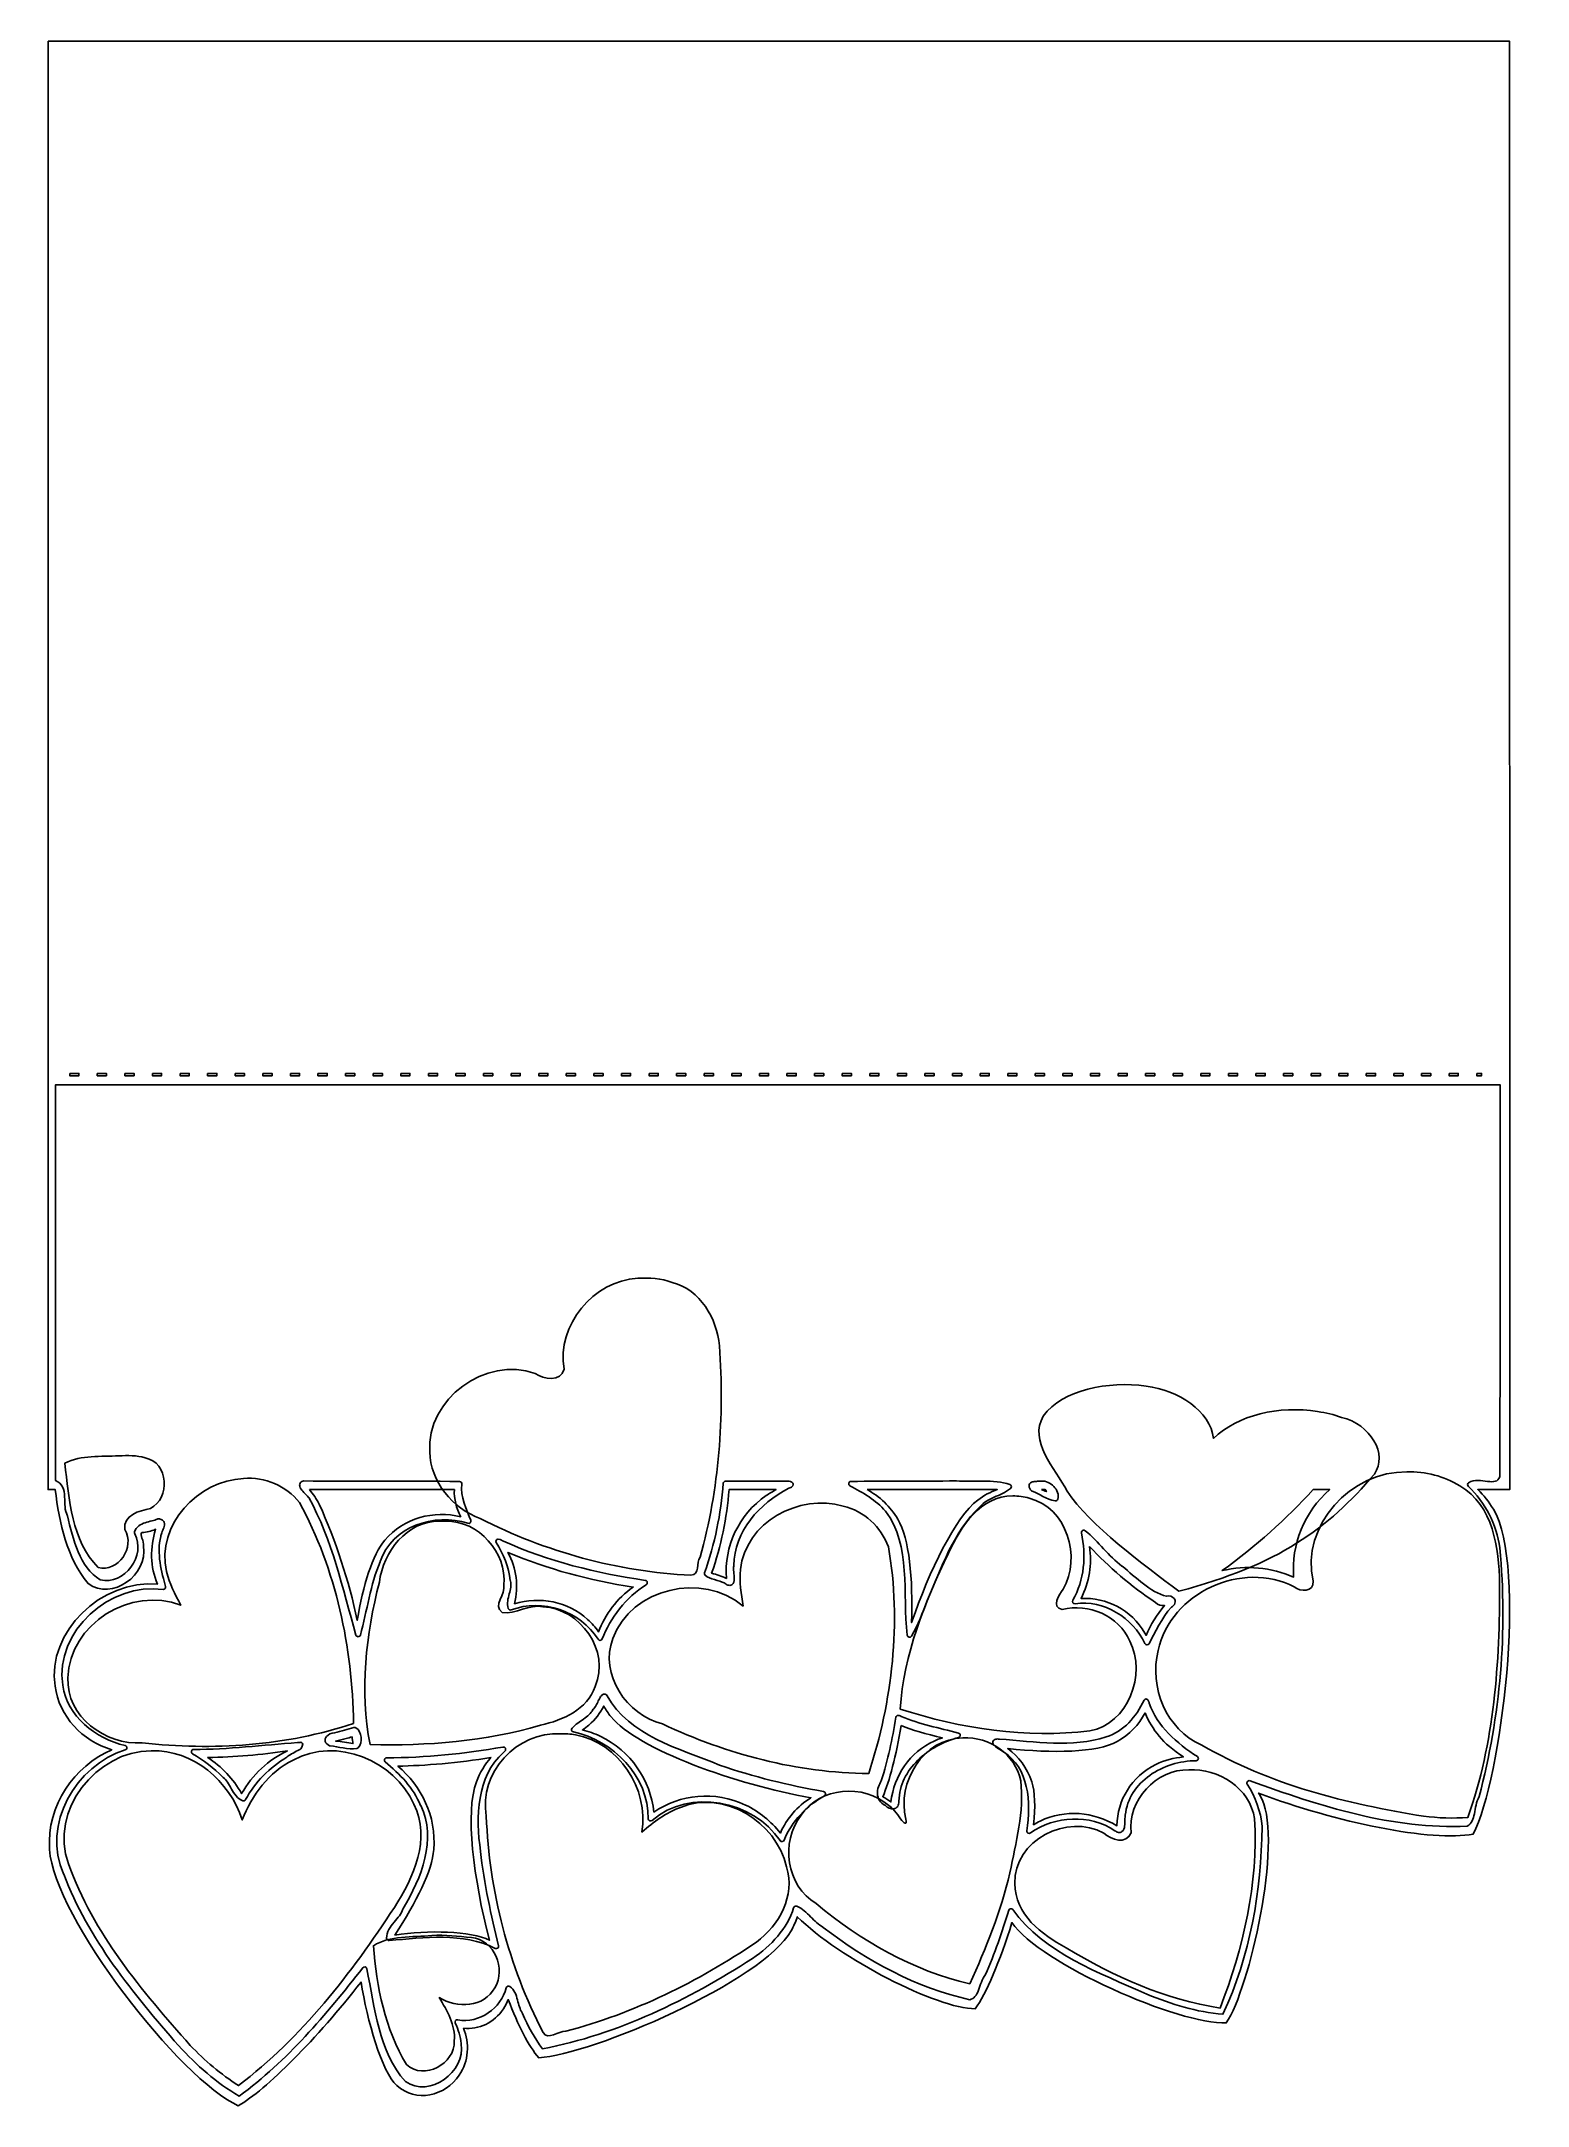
# Model space of a CAD drawing. Header units: centimetres. Extents: x -8.5 to 8.6, y -11.9 to 11.9.
import ezdxf

# ---------------------------------------------------------------- set-up
doc = ezdxf.new("R2010")
doc.units = ezdxf.units.CM
doc.header["$MEASUREMENT"] = 0
doc.layers.add('Layer 1', color=7, linetype='Continuous')

msp = doc.modelspace()

# ---------------------------------------------------------------- linework, layer by layer
at = {"layer": 'Layer 1', "color": 13, "lineweight": 25}
for points, knots in [([(-8.41011, 11.87434), (-8.41011, 11.87434), (-8.41011, 0.01439), (-8.41011, 0.01439), (-8.41011, 0.01439), (-8.41011, 0.01439), (-8.41094, 0.01439), (-8.41094, 0.01439), (-8.41094, 0.01439), (-8.41094, 0.01439), (-8.41094, -4.78614), (-8.41094, -4.78614), (-8.41094, -4.78614), (-8.41094, -4.78614), (-8.32908, -4.78614), (-8.32908, -4.78614), (-8.32908, -4.78614), (-8.28217, -5.17451), (-8.19624, -5.56694), (-7.95205, -5.86762), (-7.95205, -5.86762), (-7.67462, -6.06611), (-7.25868, -5.77034), (-7.31374, -5.43436), (-7.31374, -5.43436), (-7.29926, -5.38569), (-7.36775, -5.29661), (-7.33193, -5.27974), (-7.33193, -5.27974), (-7.27696, -5.27808), (-7.22375, -5.26473), (-7.17401, -5.24253), (-7.17401, -5.24253), (-7.23917, -5.45101), (-7.23874, -5.67493), (-7.15251, -5.87422), (-7.15251, -5.87422), (-7.79708, -5.81357), (-8.4271, -6.4268), (-8.33073, -7.04583), (-8.33073, -7.04583), (-8.28533, -7.38974), (-8.01796, -7.68204), (-7.67837, -7.77757), (-7.67837, -7.77757), (-8.11353, -7.96845), (-8.42714, -8.41147), (-8.39523, -8.92437), (-8.39523, -8.92437), (-8.34685, -9.70196), (-6.88253, -11.57889), (-6.22234, -11.87282), (-6.22234, -11.87282), (-5.90755, -11.69764), (-5.3098, -11.09333), (-4.8093, -10.44986), (-4.8093, -10.44986), (-4.74033, -10.88917), (-4.57301, -11.48193), (-4.39837, -11.64049), (-4.39837, -11.64049), (-4.17958, -11.83912), (-3.84264, -11.76615), (-3.67903, -11.5206), (-3.67903, -11.5206), (-3.57125, -11.35884), (-3.55918, -11.15384), (-3.63025, -10.98151), (-3.63025, -10.98151), (-3.45543, -10.99812), (-3.27832, -10.92003), (-3.17054, -10.75827), (-3.17054, -10.75827), (-3.14812, -10.72463), (-3.13052, -10.6888), (-3.11597, -10.65161), (-3.11597, -10.65161), (-3.00355, -10.9479), (-2.88062, -11.19021), (-2.76457, -11.32051), (-2.76457, -11.32051), (-2.16031, -11.28946), (-0.18582, -10.44377), (0.14006, -9.86117), (0.14006, -9.86117), (0.16955, -9.80846), (0.19305, -9.75436), (0.21117, -9.69911), (0.21117, -9.69911), (0.69197, -10.17922), (1.82375, -10.75932), (2.25921, -10.75744), (2.25921, -10.75744), (2.3822, -10.59351), (2.54548, -10.20398), (2.68172, -9.76691), (2.68172, -9.76691), (3.00078, -10.23975), (4.61504, -10.94546), (5.14813, -10.9195), (5.14813, -10.9195), (5.41622, -10.52337), (5.79389, -8.85125), (5.55906, -8.35056), (5.55906, -8.35056), (5.54717, -8.32521), (5.53357, -8.3005), (5.51937, -8.27697), (5.51937, -8.27697), (6.40453, -8.6117), (7.51975, -8.84215), (7.98992, -8.74743), (7.98992, -8.74743), (8.31241, -8.12777), (8.61717, -5.67119), (8.22143, -5.00936), (8.22143, -5.00936), (8.17113, -4.92524), (8.11061, -4.85077), (8.04284, -4.78612), (8.04284, -4.78612), (8.04284, -4.78612), (8.41118, -4.78612), (8.41118, -4.78612), (8.41118, -4.78612), (8.41118, -4.78612), (8.4083, 11.87436), (8.4083, 11.87436), (8.4083, 11.87436), (8.4083, 11.87436), (-8.41011, 11.87434), (-8.41011, 11.87434)], [0, 0, 0, 0, 0.02941176, 0.02941176, 0.02941176, 0.02941176, 0.05882353, 0.05882353, 0.05882353, 0.05882353, 0.08823529, 0.08823529, 0.08823529, 0.08823529, 0.11764706, 0.11764706, 0.11764706, 0.11764706, 0.14705882, 0.14705882, 0.14705882, 0.14705882, 0.17647059, 0.17647059, 0.17647059, 0.17647059, 0.20588235, 0.20588235, 0.20588235, 0.20588235, 0.23529412, 0.23529412, 0.23529412, 0.23529412, 0.26470588, 0.26470588, 0.26470588, 0.26470588, 0.29411765, 0.29411765, 0.29411765, 0.29411765, 0.32352941, 0.32352941, 0.32352941, 0.32352941, 0.35294118, 0.35294118, 0.35294118, 0.35294118, 0.38235294, 0.38235294, 0.38235294, 0.38235294, 0.41176471, 0.41176471, 0.41176471, 0.41176471, 0.44117647, 0.44117647, 0.44117647, 0.44117647, 0.47058824, 0.47058824, 0.47058824, 0.47058824, 0.5, 0.5, 0.5, 0.5, 0.52941176, 0.52941176, 0.52941176, 0.52941176, 0.55882353, 0.55882353, 0.55882353, 0.55882353, 0.58823529, 0.58823529, 0.58823529, 0.58823529, 0.61764706, 0.61764706, 0.61764706, 0.61764706, 0.64705882, 0.64705882, 0.64705882, 0.64705882, 0.67647059, 0.67647059, 0.67647059, 0.67647059, 0.70588235, 0.70588235, 0.70588235, 0.70588235, 0.73529412, 0.73529412, 0.73529412, 0.73529412, 0.76470588, 0.76470588, 0.76470588, 0.76470588, 0.79411765, 0.79411765, 0.79411765, 0.79411765, 0.82352941, 0.82352941, 0.82352941, 0.82352941, 0.85294118, 0.85294118, 0.85294118, 0.85294118, 0.88235294, 0.88235294, 0.88235294, 0.88235294, 0.91176471, 0.91176471, 0.91176471, 0.91176471, 0.94117647, 0.94117647, 0.94117647, 0.94117647, 1, 1, 1, 1]), ([(-8.16289, 0.00199), (-8.16289, 0.00199), (-8.05706, 0.00199), (-8.05706, 0.00199), (-8.05706, 0.00199), (-8.05706, 0.00199), (-8.05706, -0.02447), (-8.05706, -0.02447), (-8.05706, -0.02447), (-8.05706, -0.02447), (-8.16289, -0.02447), (-8.16289, -0.02447), (-8.16289, -0.02447), (-8.16289, -0.02447), (-8.16289, 0.00199), (-8.16289, 0.00199)], [0, 0, 0, 0, 0.2, 0.2, 0.2, 0.2, 0.4, 0.4, 0.4, 0.4, 0.6, 0.6, 0.6, 0.6, 1, 1, 1, 1]), ([(-7.84539, 0.00199), (-7.84539, 0.00199), (-7.73956, 0.00199), (-7.73956, 0.00199), (-7.73956, 0.00199), (-7.73956, 0.00199), (-7.73956, -0.02447), (-7.73956, -0.02447), (-7.73956, -0.02447), (-7.73956, -0.02447), (-7.84539, -0.02447), (-7.84539, -0.02447), (-7.84539, -0.02447), (-7.84539, -0.02447), (-7.84539, 0.00199), (-7.84539, 0.00199)], [0, 0, 0, 0, 0.2, 0.2, 0.2, 0.2, 0.4, 0.4, 0.4, 0.4, 0.6, 0.6, 0.6, 0.6, 1, 1, 1, 1]), ([(-7.52789, 0.00199), (-7.52789, 0.00199), (-7.42206, 0.00199), (-7.42206, 0.00199), (-7.42206, 0.00199), (-7.42206, 0.00199), (-7.42206, -0.02447), (-7.42206, -0.02447), (-7.42206, -0.02447), (-7.42206, -0.02447), (-7.52789, -0.02447), (-7.52789, -0.02447), (-7.52789, -0.02447), (-7.52789, -0.02447), (-7.52789, 0.00199), (-7.52789, 0.00199)], [0, 0, 0, 0, 0.2, 0.2, 0.2, 0.2, 0.4, 0.4, 0.4, 0.4, 0.6, 0.6, 0.6, 0.6, 1, 1, 1, 1]), ([(-7.21039, 0.00199), (-7.21039, 0.00199), (-7.10456, 0.00199), (-7.10456, 0.00199), (-7.10456, 0.00199), (-7.10456, 0.00199), (-7.10456, -0.02447), (-7.10456, -0.02447), (-7.10456, -0.02447), (-7.10456, -0.02447), (-7.21039, -0.02447), (-7.21039, -0.02447), (-7.21039, -0.02447), (-7.21039, -0.02447), (-7.21039, 0.00199), (-7.21039, 0.00199)], [0, 0, 0, 0, 0.2, 0.2, 0.2, 0.2, 0.4, 0.4, 0.4, 0.4, 0.6, 0.6, 0.6, 0.6, 1, 1, 1, 1]), ([(-6.89289, 0.00199), (-6.89289, 0.00199), (-6.78706, 0.00199), (-6.78706, 0.00199), (-6.78706, 0.00199), (-6.78706, 0.00199), (-6.78706, -0.02447), (-6.78706, -0.02447), (-6.78706, -0.02447), (-6.78706, -0.02447), (-6.89289, -0.02447), (-6.89289, -0.02447), (-6.89289, -0.02447), (-6.89289, -0.02447), (-6.89289, 0.00199), (-6.89289, 0.00199)], [0, 0, 0, 0, 0.2, 0.2, 0.2, 0.2, 0.4, 0.4, 0.4, 0.4, 0.6, 0.6, 0.6, 0.6, 1, 1, 1, 1]), ([(-6.57539, 0.00199), (-6.57539, 0.00199), (-6.46956, 0.00199), (-6.46956, 0.00199), (-6.46956, 0.00199), (-6.46956, 0.00199), (-6.46956, -0.02447), (-6.46956, -0.02447), (-6.46956, -0.02447), (-6.46956, -0.02447), (-6.57539, -0.02447), (-6.57539, -0.02447), (-6.57539, -0.02447), (-6.57539, -0.02447), (-6.57539, 0.00199), (-6.57539, 0.00199)], [0, 0, 0, 0, 0.2, 0.2, 0.2, 0.2, 0.4, 0.4, 0.4, 0.4, 0.6, 0.6, 0.6, 0.6, 1, 1, 1, 1]), ([(-6.25789, 0.00199), (-6.25789, 0.00199), (-6.15206, 0.00199), (-6.15206, 0.00199), (-6.15206, 0.00199), (-6.15206, 0.00199), (-6.15206, -0.02447), (-6.15206, -0.02447), (-6.15206, -0.02447), (-6.15206, -0.02447), (-6.25789, -0.02447), (-6.25789, -0.02447), (-6.25789, -0.02447), (-6.25789, -0.02447), (-6.25789, 0.00199), (-6.25789, 0.00199)], [0, 0, 0, 0, 0.2, 0.2, 0.2, 0.2, 0.4, 0.4, 0.4, 0.4, 0.6, 0.6, 0.6, 0.6, 1, 1, 1, 1]), ([(-5.94039, 0.00199), (-5.94039, 0.00199), (-5.83456, 0.00199), (-5.83456, 0.00199), (-5.83456, 0.00199), (-5.83456, 0.00199), (-5.83456, -0.02447), (-5.83456, -0.02447), (-5.83456, -0.02447), (-5.83456, -0.02447), (-5.94039, -0.02447), (-5.94039, -0.02447), (-5.94039, -0.02447), (-5.94039, -0.02447), (-5.94039, 0.00199), (-5.94039, 0.00199)], [0, 0, 0, 0, 0.2, 0.2, 0.2, 0.2, 0.4, 0.4, 0.4, 0.4, 0.6, 0.6, 0.6, 0.6, 1, 1, 1, 1]), ([(-5.62289, 0.00199), (-5.62289, 0.00199), (-5.51706, 0.00199), (-5.51706, 0.00199), (-5.51706, 0.00199), (-5.51706, 0.00199), (-5.51706, -0.02447), (-5.51706, -0.02447), (-5.51706, -0.02447), (-5.51706, -0.02447), (-5.62289, -0.02447), (-5.62289, -0.02447), (-5.62289, -0.02447), (-5.62289, -0.02447), (-5.62289, 0.00199), (-5.62289, 0.00199)], [0, 0, 0, 0, 0.2, 0.2, 0.2, 0.2, 0.4, 0.4, 0.4, 0.4, 0.6, 0.6, 0.6, 0.6, 1, 1, 1, 1]), ([(-5.30539, 0.00199), (-5.30539, 0.00199), (-5.19956, 0.00199), (-5.19956, 0.00199), (-5.19956, 0.00199), (-5.19956, 0.00199), (-5.19956, -0.02447), (-5.19956, -0.02447), (-5.19956, -0.02447), (-5.19956, -0.02447), (-5.30539, -0.02447), (-5.30539, -0.02447), (-5.30539, -0.02447), (-5.30539, -0.02447), (-5.30539, 0.00199), (-5.30539, 0.00199)], [0, 0, 0, 0, 0.2, 0.2, 0.2, 0.2, 0.4, 0.4, 0.4, 0.4, 0.6, 0.6, 0.6, 0.6, 1, 1, 1, 1]), ([(-4.98789, 0.00199), (-4.98789, 0.00199), (-4.88206, 0.00199), (-4.88206, 0.00199), (-4.88206, 0.00199), (-4.88206, 0.00199), (-4.88206, -0.02447), (-4.88206, -0.02447), (-4.88206, -0.02447), (-4.88206, -0.02447), (-4.98789, -0.02447), (-4.98789, -0.02447), (-4.98789, -0.02447), (-4.98789, -0.02447), (-4.98789, 0.00199), (-4.98789, 0.00199)], [0, 0, 0, 0, 0.2, 0.2, 0.2, 0.2, 0.4, 0.4, 0.4, 0.4, 0.6, 0.6, 0.6, 0.6, 1, 1, 1, 1]), ([(-4.67039, 0.00199), (-4.67039, 0.00199), (-4.56456, 0.00199), (-4.56456, 0.00199), (-4.56456, 0.00199), (-4.56456, 0.00199), (-4.56456, -0.02447), (-4.56456, -0.02447), (-4.56456, -0.02447), (-4.56456, -0.02447), (-4.67039, -0.02447), (-4.67039, -0.02447), (-4.67039, -0.02447), (-4.67039, -0.02447), (-4.67039, 0.00199), (-4.67039, 0.00199)], [0, 0, 0, 0, 0.2, 0.2, 0.2, 0.2, 0.4, 0.4, 0.4, 0.4, 0.6, 0.6, 0.6, 0.6, 1, 1, 1, 1]), ([(-4.35289, 0.00199), (-4.35289, 0.00199), (-4.24706, 0.00199), (-4.24706, 0.00199), (-4.24706, 0.00199), (-4.24706, 0.00199), (-4.24706, -0.02447), (-4.24706, -0.02447), (-4.24706, -0.02447), (-4.24706, -0.02447), (-4.35289, -0.02447), (-4.35289, -0.02447), (-4.35289, -0.02447), (-4.35289, -0.02447), (-4.35289, 0.00199), (-4.35289, 0.00199)], [0, 0, 0, 0, 0.2, 0.2, 0.2, 0.2, 0.4, 0.4, 0.4, 0.4, 0.6, 0.6, 0.6, 0.6, 1, 1, 1, 1]), ([(-4.03539, 0.00199), (-4.03539, 0.00199), (-3.92956, 0.00199), (-3.92956, 0.00199), (-3.92956, 0.00199), (-3.92956, 0.00199), (-3.92956, -0.02447), (-3.92956, -0.02447), (-3.92956, -0.02447), (-3.92956, -0.02447), (-4.03539, -0.02447), (-4.03539, -0.02447), (-4.03539, -0.02447), (-4.03539, -0.02447), (-4.03539, 0.00199), (-4.03539, 0.00199)], [0, 0, 0, 0, 0.2, 0.2, 0.2, 0.2, 0.4, 0.4, 0.4, 0.4, 0.6, 0.6, 0.6, 0.6, 1, 1, 1, 1]), ([(-3.71789, 0.00199), (-3.71789, 0.00199), (-3.61206, 0.00199), (-3.61206, 0.00199), (-3.61206, 0.00199), (-3.61206, 0.00199), (-3.61206, -0.02447), (-3.61206, -0.02447), (-3.61206, -0.02447), (-3.61206, -0.02447), (-3.71789, -0.02447), (-3.71789, -0.02447), (-3.71789, -0.02447), (-3.71789, -0.02447), (-3.71789, 0.00199), (-3.71789, 0.00199)], [0, 0, 0, 0, 0.2, 0.2, 0.2, 0.2, 0.4, 0.4, 0.4, 0.4, 0.6, 0.6, 0.6, 0.6, 1, 1, 1, 1]), ([(-3.40039, 0.00199), (-3.40039, 0.00199), (-3.29456, 0.00199), (-3.29456, 0.00199), (-3.29456, 0.00199), (-3.29456, 0.00199), (-3.29456, -0.02447), (-3.29456, -0.02447), (-3.29456, -0.02447), (-3.29456, -0.02447), (-3.40039, -0.02447), (-3.40039, -0.02447), (-3.40039, -0.02447), (-3.40039, -0.02447), (-3.40039, 0.00199), (-3.40039, 0.00199)], [0, 0, 0, 0, 0.2, 0.2, 0.2, 0.2, 0.4, 0.4, 0.4, 0.4, 0.6, 0.6, 0.6, 0.6, 1, 1, 1, 1]), ([(-3.08289, 0.00199), (-3.08289, 0.00199), (-2.97706, 0.00199), (-2.97706, 0.00199), (-2.97706, 0.00199), (-2.97706, 0.00199), (-2.97706, -0.02447), (-2.97706, -0.02447), (-2.97706, -0.02447), (-2.97706, -0.02447), (-3.08289, -0.02447), (-3.08289, -0.02447), (-3.08289, -0.02447), (-3.08289, -0.02447), (-3.08289, 0.00199), (-3.08289, 0.00199)], [0, 0, 0, 0, 0.2, 0.2, 0.2, 0.2, 0.4, 0.4, 0.4, 0.4, 0.6, 0.6, 0.6, 0.6, 1, 1, 1, 1]), ([(-2.76539, 0.00199), (-2.76539, 0.00199), (-2.65956, 0.00199), (-2.65956, 0.00199), (-2.65956, 0.00199), (-2.65956, 0.00199), (-2.65956, -0.02447), (-2.65956, -0.02447), (-2.65956, -0.02447), (-2.65956, -0.02447), (-2.76539, -0.02447), (-2.76539, -0.02447), (-2.76539, -0.02447), (-2.76539, -0.02447), (-2.76539, 0.00199), (-2.76539, 0.00199)], [0, 0, 0, 0, 0.2, 0.2, 0.2, 0.2, 0.4, 0.4, 0.4, 0.4, 0.6, 0.6, 0.6, 0.6, 1, 1, 1, 1]), ([(-2.44789, 0.00199), (-2.44789, 0.00199), (-2.34206, 0.00199), (-2.34206, 0.00199), (-2.34206, 0.00199), (-2.34206, 0.00199), (-2.34206, -0.02447), (-2.34206, -0.02447), (-2.34206, -0.02447), (-2.34206, -0.02447), (-2.44789, -0.02447), (-2.44789, -0.02447), (-2.44789, -0.02447), (-2.44789, -0.02447), (-2.44789, 0.00199), (-2.44789, 0.00199)], [0, 0, 0, 0, 0.2, 0.2, 0.2, 0.2, 0.4, 0.4, 0.4, 0.4, 0.6, 0.6, 0.6, 0.6, 1, 1, 1, 1]), ([(-2.13039, 0.00199), (-2.13039, 0.00199), (-2.02456, 0.00199), (-2.02456, 0.00199), (-2.02456, 0.00199), (-2.02456, 0.00199), (-2.02456, -0.02447), (-2.02456, -0.02447), (-2.02456, -0.02447), (-2.02456, -0.02447), (-2.13039, -0.02447), (-2.13039, -0.02447), (-2.13039, -0.02447), (-2.13039, -0.02447), (-2.13039, 0.00199), (-2.13039, 0.00199)], [0, 0, 0, 0, 0.2, 0.2, 0.2, 0.2, 0.4, 0.4, 0.4, 0.4, 0.6, 0.6, 0.6, 0.6, 1, 1, 1, 1]), ([(-1.81289, 0.00199), (-1.81289, 0.00199), (-1.70706, 0.00199), (-1.70706, 0.00199), (-1.70706, 0.00199), (-1.70706, 0.00199), (-1.70706, -0.02447), (-1.70706, -0.02447), (-1.70706, -0.02447), (-1.70706, -0.02447), (-1.81289, -0.02447), (-1.81289, -0.02447), (-1.81289, -0.02447), (-1.81289, -0.02447), (-1.81289, 0.00199), (-1.81289, 0.00199)], [0, 0, 0, 0, 0.2, 0.2, 0.2, 0.2, 0.4, 0.4, 0.4, 0.4, 0.6, 0.6, 0.6, 0.6, 1, 1, 1, 1]), ([(-1.49539, 0.00199), (-1.49539, 0.00199), (-1.38956, 0.00199), (-1.38956, 0.00199), (-1.38956, 0.00199), (-1.38956, 0.00199), (-1.38956, -0.02447), (-1.38956, -0.02447), (-1.38956, -0.02447), (-1.38956, -0.02447), (-1.49539, -0.02447), (-1.49539, -0.02447), (-1.49539, -0.02447), (-1.49539, -0.02447), (-1.49539, 0.00199), (-1.49539, 0.00199)], [0, 0, 0, 0, 0.2, 0.2, 0.2, 0.2, 0.4, 0.4, 0.4, 0.4, 0.6, 0.6, 0.6, 0.6, 1, 1, 1, 1]), ([(-1.17789, 0.00199), (-1.17789, 0.00199), (-1.07206, 0.00199), (-1.07206, 0.00199), (-1.07206, 0.00199), (-1.07206, 0.00199), (-1.07206, -0.02447), (-1.07206, -0.02447), (-1.07206, -0.02447), (-1.07206, -0.02447), (-1.17789, -0.02447), (-1.17789, -0.02447), (-1.17789, -0.02447), (-1.17789, -0.02447), (-1.17789, 0.00199), (-1.17789, 0.00199)], [0, 0, 0, 0, 0.2, 0.2, 0.2, 0.2, 0.4, 0.4, 0.4, 0.4, 0.6, 0.6, 0.6, 0.6, 1, 1, 1, 1]), ([(-0.86039, 0.00199), (-0.86039, 0.00199), (-0.75456, 0.00199), (-0.75456, 0.00199), (-0.75456, 0.00199), (-0.75456, 0.00199), (-0.75456, -0.02447), (-0.75456, -0.02447), (-0.75456, -0.02447), (-0.75456, -0.02447), (-0.86039, -0.02447), (-0.86039, -0.02447), (-0.86039, -0.02447), (-0.86039, -0.02447), (-0.86039, 0.00199), (-0.86039, 0.00199)], [0, 0, 0, 0, 0.2, 0.2, 0.2, 0.2, 0.4, 0.4, 0.4, 0.4, 0.6, 0.6, 0.6, 0.6, 1, 1, 1, 1]), ([(-0.54289, 0.00199), (-0.54289, 0.00199), (-0.43706, 0.00199), (-0.43706, 0.00199), (-0.43706, 0.00199), (-0.43706, 0.00199), (-0.43706, -0.02447), (-0.43706, -0.02447), (-0.43706, -0.02447), (-0.43706, -0.02447), (-0.54289, -0.02447), (-0.54289, -0.02447), (-0.54289, -0.02447), (-0.54289, -0.02447), (-0.54289, 0.00199), (-0.54289, 0.00199)], [0, 0, 0, 0, 0.2, 0.2, 0.2, 0.2, 0.4, 0.4, 0.4, 0.4, 0.6, 0.6, 0.6, 0.6, 1, 1, 1, 1]), ([(-0.22539, 0.00199), (-0.22539, 0.00199), (-0.11956, 0.00199), (-0.11956, 0.00199), (-0.11956, 0.00199), (-0.11956, 0.00199), (-0.11956, -0.02447), (-0.11956, -0.02447), (-0.11956, -0.02447), (-0.11956, -0.02447), (-0.22539, -0.02447), (-0.22539, -0.02447), (-0.22539, -0.02447), (-0.22539, -0.02447), (-0.22539, 0.00199), (-0.22539, 0.00199)], [0, 0, 0, 0, 0.2, 0.2, 0.2, 0.2, 0.4, 0.4, 0.4, 0.4, 0.6, 0.6, 0.6, 0.6, 1, 1, 1, 1]), ([(0.09211, 0.00199), (0.09211, 0.00199), (0.19794, 0.00199), (0.19794, 0.00199), (0.19794, 0.00199), (0.19794, 0.00199), (0.19794, -0.02447), (0.19794, -0.02447), (0.19794, -0.02447), (0.19794, -0.02447), (0.09211, -0.02447), (0.09211, -0.02447), (0.09211, -0.02447), (0.09211, -0.02447), (0.09211, 0.00199), (0.09211, 0.00199)], [0, 0, 0, 0, 0.2, 0.2, 0.2, 0.2, 0.4, 0.4, 0.4, 0.4, 0.6, 0.6, 0.6, 0.6, 1, 1, 1, 1]), ([(0.40961, 0.00199), (0.40961, 0.00199), (0.51544, 0.00199), (0.51544, 0.00199), (0.51544, 0.00199), (0.51544, 0.00199), (0.51544, -0.02447), (0.51544, -0.02447), (0.51544, -0.02447), (0.51544, -0.02447), (0.40961, -0.02447), (0.40961, -0.02447), (0.40961, -0.02447), (0.40961, -0.02447), (0.40961, 0.00199), (0.40961, 0.00199)], [0, 0, 0, 0, 0.2, 0.2, 0.2, 0.2, 0.4, 0.4, 0.4, 0.4, 0.6, 0.6, 0.6, 0.6, 1, 1, 1, 1]), ([(0.72711, 0.00199), (0.72711, 0.00199), (0.83294, 0.00199), (0.83294, 0.00199), (0.83294, 0.00199), (0.83294, 0.00199), (0.83294, -0.02447), (0.83294, -0.02447), (0.83294, -0.02447), (0.83294, -0.02447), (0.72711, -0.02447), (0.72711, -0.02447), (0.72711, -0.02447), (0.72711, -0.02447), (0.72711, 0.00199), (0.72711, 0.00199)], [0, 0, 0, 0, 0.2, 0.2, 0.2, 0.2, 0.4, 0.4, 0.4, 0.4, 0.6, 0.6, 0.6, 0.6, 1, 1, 1, 1]), ([(1.04461, 0.00199), (1.04461, 0.00199), (1.15044, 0.00199), (1.15044, 0.00199), (1.15044, 0.00199), (1.15044, 0.00199), (1.15044, -0.02447), (1.15044, -0.02447), (1.15044, -0.02447), (1.15044, -0.02447), (1.04461, -0.02447), (1.04461, -0.02447), (1.04461, -0.02447), (1.04461, -0.02447), (1.04461, 0.00199), (1.04461, 0.00199)], [0, 0, 0, 0, 0.2, 0.2, 0.2, 0.2, 0.4, 0.4, 0.4, 0.4, 0.6, 0.6, 0.6, 0.6, 1, 1, 1, 1]), ([(1.36211, 0.00199), (1.36211, 0.00199), (1.46794, 0.00199), (1.46794, 0.00199), (1.46794, 0.00199), (1.46794, 0.00199), (1.46794, -0.02447), (1.46794, -0.02447), (1.46794, -0.02447), (1.46794, -0.02447), (1.36211, -0.02447), (1.36211, -0.02447), (1.36211, -0.02447), (1.36211, -0.02447), (1.36211, 0.00199), (1.36211, 0.00199)], [0, 0, 0, 0, 0.2, 0.2, 0.2, 0.2, 0.4, 0.4, 0.4, 0.4, 0.6, 0.6, 0.6, 0.6, 1, 1, 1, 1]), ([(1.67961, 0.00199), (1.67961, 0.00199), (1.78544, 0.00199), (1.78544, 0.00199), (1.78544, 0.00199), (1.78544, 0.00199), (1.78544, -0.02447), (1.78544, -0.02447), (1.78544, -0.02447), (1.78544, -0.02447), (1.67961, -0.02447), (1.67961, -0.02447), (1.67961, -0.02447), (1.67961, -0.02447), (1.67961, 0.00199), (1.67961, 0.00199)], [0, 0, 0, 0, 0.2, 0.2, 0.2, 0.2, 0.4, 0.4, 0.4, 0.4, 0.6, 0.6, 0.6, 0.6, 1, 1, 1, 1]), ([(1.99711, 0.00199), (1.99711, 0.00199), (2.10294, 0.00199), (2.10294, 0.00199), (2.10294, 0.00199), (2.10294, 0.00199), (2.10294, -0.02447), (2.10294, -0.02447), (2.10294, -0.02447), (2.10294, -0.02447), (1.99711, -0.02447), (1.99711, -0.02447), (1.99711, -0.02447), (1.99711, -0.02447), (1.99711, 0.00199), (1.99711, 0.00199)], [0, 0, 0, 0, 0.2, 0.2, 0.2, 0.2, 0.4, 0.4, 0.4, 0.4, 0.6, 0.6, 0.6, 0.6, 1, 1, 1, 1]), ([(2.31461, 0.00199), (2.31461, 0.00199), (2.42044, 0.00199), (2.42044, 0.00199), (2.42044, 0.00199), (2.42044, 0.00199), (2.42044, -0.02447), (2.42044, -0.02447), (2.42044, -0.02447), (2.42044, -0.02447), (2.31461, -0.02447), (2.31461, -0.02447), (2.31461, -0.02447), (2.31461, -0.02447), (2.31461, 0.00199), (2.31461, 0.00199)], [0, 0, 0, 0, 0.2, 0.2, 0.2, 0.2, 0.4, 0.4, 0.4, 0.4, 0.6, 0.6, 0.6, 0.6, 1, 1, 1, 1]), ([(2.63211, 0.00199), (2.63211, 0.00199), (2.73794, 0.00199), (2.73794, 0.00199), (2.73794, 0.00199), (2.73794, 0.00199), (2.73794, -0.02447), (2.73794, -0.02447), (2.73794, -0.02447), (2.73794, -0.02447), (2.63211, -0.02447), (2.63211, -0.02447), (2.63211, -0.02447), (2.63211, -0.02447), (2.63211, 0.00199), (2.63211, 0.00199)], [0, 0, 0, 0, 0.2, 0.2, 0.2, 0.2, 0.4, 0.4, 0.4, 0.4, 0.6, 0.6, 0.6, 0.6, 1, 1, 1, 1]), ([(2.94961, 0.00199), (2.94961, 0.00199), (3.05544, 0.00199), (3.05544, 0.00199), (3.05544, 0.00199), (3.05544, 0.00199), (3.05544, -0.02447), (3.05544, -0.02447), (3.05544, -0.02447), (3.05544, -0.02447), (2.94961, -0.02447), (2.94961, -0.02447), (2.94961, -0.02447), (2.94961, -0.02447), (2.94961, 0.00199), (2.94961, 0.00199)], [0, 0, 0, 0, 0.2, 0.2, 0.2, 0.2, 0.4, 0.4, 0.4, 0.4, 0.6, 0.6, 0.6, 0.6, 1, 1, 1, 1]), ([(3.26711, 0.00199), (3.26711, 0.00199), (3.37294, 0.00199), (3.37294, 0.00199), (3.37294, 0.00199), (3.37294, 0.00199), (3.37294, -0.02447), (3.37294, -0.02447), (3.37294, -0.02447), (3.37294, -0.02447), (3.26711, -0.02447), (3.26711, -0.02447), (3.26711, -0.02447), (3.26711, -0.02447), (3.26711, 0.00199), (3.26711, 0.00199)], [0, 0, 0, 0, 0.2, 0.2, 0.2, 0.2, 0.4, 0.4, 0.4, 0.4, 0.6, 0.6, 0.6, 0.6, 1, 1, 1, 1]), ([(3.58461, 0.00199), (3.58461, 0.00199), (3.69044, 0.00199), (3.69044, 0.00199), (3.69044, 0.00199), (3.69044, 0.00199), (3.69044, -0.02447), (3.69044, -0.02447), (3.69044, -0.02447), (3.69044, -0.02447), (3.58461, -0.02447), (3.58461, -0.02447), (3.58461, -0.02447), (3.58461, -0.02447), (3.58461, 0.00199), (3.58461, 0.00199)], [0, 0, 0, 0, 0.2, 0.2, 0.2, 0.2, 0.4, 0.4, 0.4, 0.4, 0.6, 0.6, 0.6, 0.6, 1, 1, 1, 1]), ([(3.90211, 0.00199), (3.90211, 0.00199), (4.00794, 0.00199), (4.00794, 0.00199), (4.00794, 0.00199), (4.00794, 0.00199), (4.00794, -0.02447), (4.00794, -0.02447), (4.00794, -0.02447), (4.00794, -0.02447), (3.90211, -0.02447), (3.90211, -0.02447), (3.90211, -0.02447), (3.90211, -0.02447), (3.90211, 0.00199), (3.90211, 0.00199)], [0, 0, 0, 0, 0.2, 0.2, 0.2, 0.2, 0.4, 0.4, 0.4, 0.4, 0.6, 0.6, 0.6, 0.6, 1, 1, 1, 1]), ([(4.21961, 0.00199), (4.21961, 0.00199), (4.32544, 0.00199), (4.32544, 0.00199), (4.32544, 0.00199), (4.32544, 0.00199), (4.32544, -0.02447), (4.32544, -0.02447), (4.32544, -0.02447), (4.32544, -0.02447), (4.21961, -0.02447), (4.21961, -0.02447), (4.21961, -0.02447), (4.21961, -0.02447), (4.21961, 0.00199), (4.21961, 0.00199)], [0, 0, 0, 0, 0.2, 0.2, 0.2, 0.2, 0.4, 0.4, 0.4, 0.4, 0.6, 0.6, 0.6, 0.6, 1, 1, 1, 1]), ([(4.53711, 0.00199), (4.53711, 0.00199), (4.64294, 0.00199), (4.64294, 0.00199), (4.64294, 0.00199), (4.64294, 0.00199), (4.64294, -0.02447), (4.64294, -0.02447), (4.64294, -0.02447), (4.64294, -0.02447), (4.53711, -0.02447), (4.53711, -0.02447), (4.53711, -0.02447), (4.53711, -0.02447), (4.53711, 0.00199), (4.53711, 0.00199)], [0, 0, 0, 0, 0.2, 0.2, 0.2, 0.2, 0.4, 0.4, 0.4, 0.4, 0.6, 0.6, 0.6, 0.6, 1, 1, 1, 1]), ([(4.85461, 0.00199), (4.85461, 0.00199), (4.96044, 0.00199), (4.96044, 0.00199), (4.96044, 0.00199), (4.96044, 0.00199), (4.96044, -0.02447), (4.96044, -0.02447), (4.96044, -0.02447), (4.96044, -0.02447), (4.85461, -0.02447), (4.85461, -0.02447), (4.85461, -0.02447), (4.85461, -0.02447), (4.85461, 0.00199), (4.85461, 0.00199)], [0, 0, 0, 0, 0.2, 0.2, 0.2, 0.2, 0.4, 0.4, 0.4, 0.4, 0.6, 0.6, 0.6, 0.6, 1, 1, 1, 1]), ([(5.17211, 0.00199), (5.17211, 0.00199), (5.27794, 0.00199), (5.27794, 0.00199), (5.27794, 0.00199), (5.27794, 0.00199), (5.27794, -0.02447), (5.27794, -0.02447), (5.27794, -0.02447), (5.27794, -0.02447), (5.17211, -0.02447), (5.17211, -0.02447), (5.17211, -0.02447), (5.17211, -0.02447), (5.17211, 0.00199), (5.17211, 0.00199)], [0, 0, 0, 0, 0.2, 0.2, 0.2, 0.2, 0.4, 0.4, 0.4, 0.4, 0.6, 0.6, 0.6, 0.6, 1, 1, 1, 1]), ([(5.48961, 0.00199), (5.48961, 0.00199), (5.59544, 0.00199), (5.59544, 0.00199), (5.59544, 0.00199), (5.59544, 0.00199), (5.59544, -0.02447), (5.59544, -0.02447), (5.59544, -0.02447), (5.59544, -0.02447), (5.48961, -0.02447), (5.48961, -0.02447), (5.48961, -0.02447), (5.48961, -0.02447), (5.48961, 0.00199), (5.48961, 0.00199)], [0, 0, 0, 0, 0.2, 0.2, 0.2, 0.2, 0.4, 0.4, 0.4, 0.4, 0.6, 0.6, 0.6, 0.6, 1, 1, 1, 1]), ([(5.80711, 0.00199), (5.80711, 0.00199), (5.91294, 0.00199), (5.91294, 0.00199), (5.91294, 0.00199), (5.91294, 0.00199), (5.91294, -0.02447), (5.91294, -0.02447), (5.91294, -0.02447), (5.91294, -0.02447), (5.80711, -0.02447), (5.80711, -0.02447), (5.80711, -0.02447), (5.80711, -0.02447), (5.80711, 0.00199), (5.80711, 0.00199)], [0, 0, 0, 0, 0.2, 0.2, 0.2, 0.2, 0.4, 0.4, 0.4, 0.4, 0.6, 0.6, 0.6, 0.6, 1, 1, 1, 1]), ([(6.12461, 0.00199), (6.12461, 0.00199), (6.23044, 0.00199), (6.23044, 0.00199), (6.23044, 0.00199), (6.23044, 0.00199), (6.23044, -0.02447), (6.23044, -0.02447), (6.23044, -0.02447), (6.23044, -0.02447), (6.12461, -0.02447), (6.12461, -0.02447), (6.12461, -0.02447), (6.12461, -0.02447), (6.12461, 0.00199), (6.12461, 0.00199)], [0, 0, 0, 0, 0.2, 0.2, 0.2, 0.2, 0.4, 0.4, 0.4, 0.4, 0.6, 0.6, 0.6, 0.6, 1, 1, 1, 1]), ([(6.44211, 0.00199), (6.44211, 0.00199), (6.54794, 0.00199), (6.54794, 0.00199), (6.54794, 0.00199), (6.54794, 0.00199), (6.54794, -0.02447), (6.54794, -0.02447), (6.54794, -0.02447), (6.54794, -0.02447), (6.44211, -0.02447), (6.44211, -0.02447), (6.44211, -0.02447), (6.44211, -0.02447), (6.44211, 0.00199), (6.44211, 0.00199)], [0, 0, 0, 0, 0.2, 0.2, 0.2, 0.2, 0.4, 0.4, 0.4, 0.4, 0.6, 0.6, 0.6, 0.6, 1, 1, 1, 1]), ([(6.75961, 0.00199), (6.75961, 0.00199), (6.86544, 0.00199), (6.86544, 0.00199), (6.86544, 0.00199), (6.86544, 0.00199), (6.86544, -0.02447), (6.86544, -0.02447), (6.86544, -0.02447), (6.86544, -0.02447), (6.75961, -0.02447), (6.75961, -0.02447), (6.75961, -0.02447), (6.75961, -0.02447), (6.75961, 0.00199), (6.75961, 0.00199)], [0, 0, 0, 0, 0.2, 0.2, 0.2, 0.2, 0.4, 0.4, 0.4, 0.4, 0.6, 0.6, 0.6, 0.6, 1, 1, 1, 1]), ([(7.07711, 0.00199), (7.07711, 0.00199), (7.18294, 0.00199), (7.18294, 0.00199), (7.18294, 0.00199), (7.18294, 0.00199), (7.18294, -0.02447), (7.18294, -0.02447), (7.18294, -0.02447), (7.18294, -0.02447), (7.07711, -0.02447), (7.07711, -0.02447), (7.07711, -0.02447), (7.07711, -0.02447), (7.07711, 0.00199), (7.07711, 0.00199)], [0, 0, 0, 0, 0.2, 0.2, 0.2, 0.2, 0.4, 0.4, 0.4, 0.4, 0.6, 0.6, 0.6, 0.6, 1, 1, 1, 1]), ([(7.39461, 0.00199), (7.39461, 0.00199), (7.50044, 0.00199), (7.50044, 0.00199), (7.50044, 0.00199), (7.50044, 0.00199), (7.50044, -0.02447), (7.50044, -0.02447), (7.50044, -0.02447), (7.50044, -0.02447), (7.39461, -0.02447), (7.39461, -0.02447), (7.39461, -0.02447), (7.39461, -0.02447), (7.39461, 0.00199), (7.39461, 0.00199)], [0, 0, 0, 0, 0.2, 0.2, 0.2, 0.2, 0.4, 0.4, 0.4, 0.4, 0.6, 0.6, 0.6, 0.6, 1, 1, 1, 1]), ([(7.71211, 0.00199), (7.71211, 0.00199), (7.81794, 0.00199), (7.81794, 0.00199), (7.81794, 0.00199), (7.81794, 0.00199), (7.81794, -0.02447), (7.81794, -0.02447), (7.81794, -0.02447), (7.81794, -0.02447), (7.71211, -0.02447), (7.71211, -0.02447), (7.71211, -0.02447), (7.71211, -0.02447), (7.71211, 0.00199), (7.71211, 0.00199)], [0, 0, 0, 0, 0.2, 0.2, 0.2, 0.2, 0.4, 0.4, 0.4, 0.4, 0.6, 0.6, 0.6, 0.6, 1, 1, 1, 1]), ([(8.02961, 0.00199), (8.02961, 0.00199), (8.08666, 0.00199), (8.08666, 0.00199), (8.08666, 0.00199), (8.08666, 0.00199), (8.08666, -0.02447), (8.08666, -0.02447), (8.08666, -0.02447), (8.08666, -0.02447), (8.02961, -0.02447), (8.02961, -0.02447), (8.02961, -0.02447), (8.02961, -0.02447), (8.02961, 0.00199), (8.02961, 0.00199)], [0, 0, 0, 0, 0.2, 0.2, 0.2, 0.2, 0.4, 0.4, 0.4, 0.4, 0.6, 0.6, 0.6, 0.6, 1, 1, 1, 1]), ([(-1.62586, -2.35381), (-2.13548, -2.38264), (-2.56036, -2.89637), (-2.47335, -3.39891), (-2.47335, -3.39891), (-2.50853, -3.55474), (-2.70922, -3.51823), (-2.80408, -3.44852), (-2.80408, -3.44852), (-3.37464, -3.2427), (-4.05815, -3.74587), (-4.01951, -4.35306), (-4.01951, -4.35306), (-4.00994, -4.69556), (-3.75952, -5.00018), (-3.43908, -5.11787), (-3.43908, -5.11787), (-2.68833, -5.49958), (-1.85572, -5.73351), (-1.01318, -5.76941), (-1.01318, -5.76941), (-0.91171, -5.77179), (-0.95275, -5.62042), (-0.90817, -5.56353), (-0.90817, -5.56353), (-0.6862, -4.77724), (-0.62817, -3.94677), (-0.68493, -3.13184), (-0.68493, -3.13184), (-0.71595, -2.8149), (-0.90358, -2.48841), (-1.22898, -2.40176), (-1.22898, -2.40176), (-1.35453, -2.3559), (-1.49231, -2.3462), (-1.62586, -2.3538), (-1.62586, -2.3538), (-1.62586, -2.3538), (-1.62586, -2.35381), (-1.62586, -2.35381)], [0, 0, 0, 0, 0.09090909, 0.09090909, 0.09090909, 0.09090909, 0.18181818, 0.18181818, 0.18181818, 0.18181818, 0.27272727, 0.27272727, 0.27272727, 0.27272727, 0.36363636, 0.36363636, 0.36363636, 0.36363636, 0.45454545, 0.45454545, 0.45454545, 0.45454545, 0.54545455, 0.54545455, 0.54545455, 0.54545455, 0.63636364, 0.63636364, 0.63636364, 0.63636364, 0.72727273, 0.72727273, 0.72727273, 0.72727273, 0.81818182, 0.81818182, 0.81818182, 0.81818182, 1, 1, 1, 1]), ([(6.1994, -3.8876), (5.75223, -3.81596), (5.28315, -3.92642), (5.0008, -4.19712), (5.0008, -4.19712), (4.96406, -3.88013), (4.59694, -3.64406), (4.22568, -3.59487), (4.22568, -3.59487), (3.78633, -3.53647), (3.27076, -3.62878), (3.04215, -3.94109), (3.04215, -3.94109), (2.87219, -4.22693), (3.17052, -4.53556), (3.31762, -4.80471), (3.31762, -4.80471), (3.57223, -5.19623), (4.19783, -5.65097), (4.60165, -5.95452), (4.60165, -5.95452), (5.75097, -5.6522), (6.31821, -5.23437), (6.85194, -4.60932), (6.85194, -4.60932), (7.0137, -4.37334), (6.80333, -4.03521), (6.47386, -3.95458), (6.47386, -3.95458), (6.38558, -3.92312), (6.29273, -3.90155), (6.19939, -3.8876), (6.19939, -3.8876), (6.19939, -3.8876), (6.1994, -3.8876), (6.1994, -3.8876)], [0, 0, 0, 0, 0.1, 0.1, 0.1, 0.1, 0.2, 0.2, 0.2, 0.2, 0.3, 0.3, 0.3, 0.3, 0.4, 0.4, 0.4, 0.4, 0.5, 0.5, 0.5, 0.5, 0.6, 0.6, 0.6, 0.6, 0.7, 0.7, 0.7, 0.7, 0.8, 0.8, 0.8, 0.8, 1, 1, 1, 1]), ([(-7.59564, -4.39629), (-7.80503, -4.40783), (-8.02926, -4.38509), (-8.21906, -4.48311), (-8.21906, -4.48311), (-8.17019, -4.89438), (-8.14285, -5.37359), (-7.83459, -5.68035), (-7.83459, -5.68035), (-7.60562, -5.74208), (-7.4042, -5.44515), (-7.52949, -5.24627), (-7.52949, -5.24627), (-7.55352, -5.07818), (-7.35909, -5.02798), (-7.23431, -5.00318), (-7.23431, -5.00318), (-7.002, -4.88324), (-7.02197, -4.47405), (-7.29467, -4.41944), (-7.29467, -4.41944), (-7.39075, -4.39033), (-7.49429, -4.39399), (-7.59563, -4.39629), (-7.59563, -4.39629), (-7.59563, -4.39629), (-7.59564, -4.39629), (-7.59564, -4.39629)], [0, 0, 0, 0, 0.125, 0.125, 0.125, 0.125, 0.25, 0.25, 0.25, 0.25, 0.375, 0.375, 0.375, 0.375, 0.5, 0.5, 0.5, 0.5, 0.625, 0.625, 0.625, 0.625, 0.75, 0.75, 0.75, 0.75, 1, 1, 1, 1]), ([(-6.16279, -4.65835), (-6.6848, -4.67933), (-7.17076, -5.19307), (-7.04749, -5.72826), (-7.04749, -5.72826), (-7.01863, -5.86671), (-6.94848, -5.99123), (-6.88461, -6.11604), (-6.88461, -6.11604), (-7.45324, -5.8887), (-8.16994, -6.33205), (-8.18355, -6.95113), (-8.18355, -6.95113), (-8.20321, -7.39217), (-7.7502, -7.73194), (-7.32962, -7.69835), (-7.32962, -7.69835), (-6.51455, -7.78927), (-5.67321, -7.73543), (-4.89693, -7.47534), (-4.89693, -7.47534), (-4.90924, -6.60129), (-5.09478, -5.70762), (-5.51953, -4.93286), (-5.51953, -4.93286), (-5.67275, -4.7433), (-5.91648, -4.63312), (-6.1628, -4.65835), (-6.1628, -4.65835), (-6.1628, -4.65835), (-6.16279, -4.65835), (-6.16279, -4.65835)], [0, 0, 0, 0, 0.11111111, 0.11111111, 0.11111111, 0.11111111, 0.22222222, 0.22222222, 0.22222222, 0.22222222, 0.33333333, 0.33333333, 0.33333333, 0.33333333, 0.44444444, 0.44444444, 0.44444444, 0.44444444, 0.55555556, 0.55555556, 0.55555556, 0.55555556, 0.66666667, 0.66666667, 0.66666667, 0.66666667, 0.77777778, 0.77777778, 0.77777778, 0.77777778, 1, 1, 1, 1]), ([(7.22634, -4.58268), (6.58894, -4.56667), (6.00003, -5.20227), (6.14651, -5.84028), (6.14651, -5.84028), (6.15649, -5.96456), (6.00196, -5.96506), (5.93071, -5.90312), (5.93071, -5.90312), (5.33276, -5.59677), (4.50614, -5.97026), (4.36471, -6.63486), (4.36471, -6.63486), (4.25684, -7.06027), (4.45691, -7.54562), (4.86576, -7.72379), (4.86576, -7.72379), (5.64243, -8.1805), (6.53628, -8.4004), (7.41795, -8.54242), (7.41795, -8.54242), (7.58707, -8.56241), (7.75837, -8.57091), (7.92832, -8.5564), (7.92832, -8.5564), (8.23458, -7.69835), (8.29485, -6.773), (8.29378, -5.86592), (8.29378, -5.86592), (8.28424, -5.45958), (8.22341, -4.96555), (7.83489, -4.74309), (7.83489, -4.74309), (7.65395, -4.63003), (7.43971, -4.576), (7.22635, -4.58269), (7.22635, -4.58269), (7.22635, -4.58269), (7.22634, -4.58268), (7.22634, -4.58268)], [0, 0, 0, 0, 0.09090909, 0.09090909, 0.09090909, 0.09090909, 0.18181818, 0.18181818, 0.18181818, 0.18181818, 0.27272727, 0.27272727, 0.27272727, 0.27272727, 0.36363636, 0.36363636, 0.36363636, 0.36363636, 0.45454545, 0.45454545, 0.45454545, 0.45454545, 0.54545455, 0.54545455, 0.54545455, 0.54545455, 0.63636364, 0.63636364, 0.63636364, 0.63636364, 0.72727273, 0.72727273, 0.72727273, 0.72727273, 0.81818182, 0.81818182, 0.81818182, 0.81818182, 1, 1, 1, 1]), ([(-5.40461, -4.78614), (-5.40461, -4.78614), (-3.73608, -4.78614), (-3.73608, -4.78614), (-3.73608, -4.78614), (-3.74036, -4.89354), (-3.71405, -5.00068), (-3.66249, -5.09868), (-3.66249, -5.09868), (-3.97097, -5.02273), (-4.31721, -5.10861), (-4.53644, -5.3674), (-4.53644, -5.3674), (-4.67692, -5.53323), (-4.7858, -5.88946), (-4.85394, -6.29013), (-4.85394, -6.29013), (-4.95013, -5.83006), (-5.10031, -5.38098), (-5.2905, -4.95316), (-5.2905, -4.95316), (-5.32184, -4.89368), (-5.36042, -4.83784), (-5.4046, -4.78614), (-5.4046, -4.78614), (-5.4046, -4.78614), (-5.40461, -4.78614), (-5.40461, -4.78614)], [0, 0, 0, 0, 0.125, 0.125, 0.125, 0.125, 0.25, 0.25, 0.25, 0.25, 0.375, 0.375, 0.375, 0.375, 0.5, 0.5, 0.5, 0.5, 0.625, 0.625, 0.625, 0.625, 0.75, 0.75, 0.75, 0.75, 1, 1, 1, 1]), ([(0.73838, -4.97638), (0.23724, -4.82876), (-0.38786, -5.15941), (-0.44284, -5.70585), (-0.44284, -5.70585), (-0.45993, -5.84624), (-0.43344, -5.98668), (-0.41299, -6.12539), (-0.41299, -6.12539), (-0.8786, -5.72762), (-1.69966, -5.91756), (-1.9112, -6.49954), (-1.9112, -6.49954), (-2.07134, -6.91096), (-1.7513, -7.37811), (-1.34218, -7.48124), (-1.34218, -7.48124), (-0.59938, -7.82888), (0.21475, -8.04785), (1.03344, -8.05059), (1.03344, -8.05059), (1.30223, -7.21881), (1.41325, -6.31286), (1.25956, -5.44277), (1.25956, -5.44277), (1.17527, -5.21407), (0.97977, -5.03151), (0.73838, -4.97638)], [0, 0, 0, 0, 0.125, 0.125, 0.125, 0.125, 0.25, 0.25, 0.25, 0.25, 0.375, 0.375, 0.375, 0.375, 0.5, 0.5, 0.5, 0.5, 0.625, 0.625, 0.625, 0.625, 0.75, 0.75, 0.75, 0.75, 1, 1, 1, 1]), ([(-0.57348, -4.78614), (-0.57348, -4.78614), (-0.03274, -4.78614), (-0.03274, -4.78614), (-0.03274, -4.78614), (-0.07159, -4.80646), (-0.10945, -4.8288), (-0.14601, -4.85394), (-0.14601, -4.85394), (-0.46936, -5.0762), (-0.63124, -5.44255), (-0.6049, -5.80644), (-0.6049, -5.80644), (-0.66006, -5.78194), (-0.71716, -5.76207), (-0.77523, -5.74691), (-0.77523, -5.74691), (-0.66575, -5.43429), (-0.60123, -5.11139), (-0.57349, -4.78614), (-0.57349, -4.78614), (-0.57349, -4.78614), (-0.57348, -4.78614), (-0.57348, -4.78614)], [0, 0, 0, 0, 0.14285714, 0.14285714, 0.14285714, 0.14285714, 0.28571429, 0.28571429, 0.28571429, 0.28571429, 0.42857143, 0.42857143, 0.42857143, 0.42857143, 0.57142857, 0.57142857, 0.57142857, 0.57142857, 0.71428571, 0.71428571, 0.71428571, 0.71428571, 1, 1, 1, 1]), ([(1.01567, -4.78614), (1.01567, -4.78614), (2.51222, -4.78614), (2.51222, -4.78614), (2.51222, -4.78614), (2.43432, -4.81286), (2.3583, -4.85228), (2.28732, -4.90603), (2.28732, -4.90603), (2.0322, -5.09923), (1.72986, -5.71827), (1.52664, -6.31576), (1.52664, -6.31576), (1.54167, -5.8079), (1.50057, -5.34973), (1.36872, -5.12679), (1.36872, -5.12679), (1.28085, -4.97821), (1.15779, -4.86451), (1.01567, -4.78614)], [0, 0, 0, 0, 0.16666667, 0.16666667, 0.16666667, 0.16666667, 0.33333333, 0.33333333, 0.33333333, 0.33333333, 0.5, 0.5, 0.5, 0.5, 0.66666667, 0.66666667, 0.66666667, 0.66666667, 1, 1, 1, 1]), ([(2.69027, -4.85884), (2.3162, -4.85483), (2.09229, -5.21574), (1.95137, -5.51528), (1.95137, -5.51528), (1.6767, -6.0788), (1.43567, -6.68473), (1.39547, -7.31037), (1.39547, -7.31037), (2.09227, -7.53525), (2.84216, -7.64874), (3.57746, -7.5609), (3.57746, -7.5609), (4.01775, -7.48033), (4.23299, -6.9129), (4.03717, -6.52737), (4.03717, -6.52737), (3.91106, -6.23342), (3.56384, -6.09313), (3.25913, -6.16357), (3.25913, -6.16357), (3.12903, -6.13847), (3.22164, -5.98966), (3.27236, -5.93289), (3.27236, -5.93289), (3.48062, -5.56024), (3.31556, -4.9936), (2.87879, -4.88365), (2.87879, -4.88365), (2.81766, -4.86643), (2.75386, -4.85659), (2.69027, -4.85885), (2.69027, -4.85885), (2.69027, -4.85885), (2.69027, -4.85884), (2.69027, -4.85884)], [0, 0, 0, 0, 0.1, 0.1, 0.1, 0.1, 0.2, 0.2, 0.2, 0.2, 0.3, 0.3, 0.3, 0.3, 0.4, 0.4, 0.4, 0.4, 0.5, 0.5, 0.5, 0.5, 0.6, 0.6, 0.6, 0.6, 0.7, 0.7, 0.7, 0.7, 0.8, 0.8, 0.8, 0.8, 1, 1, 1, 1]), ([(3.02072, -4.78614), (3.02072, -4.78614), (3.06371, -4.78614), (3.06371, -4.78614), (3.06371, -4.78614), (3.06837, -4.79335), (3.07307, -4.80045), (3.07777, -4.80764), (3.07777, -4.80764), (3.05897, -4.79968), (3.04002, -4.79266), (3.02072, -4.78614)], [0, 0, 0, 0, 0.25, 0.25, 0.25, 0.25, 0.5, 0.5, 0.5, 0.5, 1, 1, 1, 1]), ([(6.14776, -4.78614), (6.14776, -4.78614), (6.33876, -4.78614), (6.33876, -4.78614), (6.33876, -4.78614), (6.04145, -5.04465), (5.89559, -5.41974), (5.92287, -5.79238), (5.92287, -5.79238), (5.66574, -5.67943), (5.37556, -5.65223), (5.10018, -5.71797), (5.10018, -5.71797), (5.48624, -5.43713), (5.84079, -5.12444), (6.14776, -4.78614)], [0, 0, 0, 0, 0.2, 0.2, 0.2, 0.2, 0.4, 0.4, 0.4, 0.4, 0.6, 0.6, 0.6, 0.6, 1, 1, 1, 1]), ([(-3.90742, -5.14929), (-4.28146, -5.14592), (-4.55695, -5.5002), (-4.59864, -5.84961), (-4.59864, -5.84961), (-4.75502, -6.45241), (-4.82484, -7.10205), (-4.70613, -7.7174), (-4.70613, -7.7174), (-4.04754, -7.7358), (-3.3773, -7.68371), (-2.74267, -7.49415), (-2.74267, -7.49415), (-2.48294, -7.43741), (-2.20963, -7.31911), (-2.1157, -7.04933), (-2.1157, -7.04933), (-1.93966, -6.64056), (-2.28589, -6.15298), (-2.71597, -6.13486), (-2.71597, -6.13486), (-2.87868, -6.09775), (-3.02872, -6.22566), (-3.18561, -6.1977), (-3.18561, -6.1977), (-3.29928, -6.11702), (-3.14101, -5.98996), (-3.16659, -5.88433), (-3.16659, -5.88433), (-3.1317, -5.50943), (-3.45398, -5.1414), (-3.83632, -5.14928), (-3.83632, -5.14928), (-3.86, -5.14798), (-3.88375, -5.14811), (-3.90743, -5.14928), (-3.90743, -5.14928), (-3.90743, -5.14928), (-3.90742, -5.14929), (-3.90742, -5.14929)], [0, 0, 0, 0, 0.09090909, 0.09090909, 0.09090909, 0.09090909, 0.18181818, 0.18181818, 0.18181818, 0.18181818, 0.27272727, 0.27272727, 0.27272727, 0.27272727, 0.36363636, 0.36363636, 0.36363636, 0.36363636, 0.45454545, 0.45454545, 0.45454545, 0.45454545, 0.54545455, 0.54545455, 0.54545455, 0.54545455, 0.63636364, 0.63636364, 0.63636364, 0.63636364, 0.72727273, 0.72727273, 0.72727273, 0.72727273, 0.81818182, 0.81818182, 0.81818182, 0.81818182, 1, 1, 1, 1]), ([(3.57304, -5.43933), (3.79608, -5.67737), (4.04817, -5.89506), (4.33289, -6.08343), (4.33289, -6.08343), (4.36195, -6.11437), (4.39879, -6.12301), (4.4379, -6.11898), (4.4379, -6.11898), (4.34775, -6.22282), (4.27609, -6.33945), (4.22458, -6.46294), (4.22458, -6.46294), (4.22005, -6.45444), (4.21535, -6.44566), (4.21052, -6.43731), (4.21052, -6.43731), (4.05345, -6.16531), (3.77006, -6.02402), (3.4763, -6.03795), (3.4763, -6.03795), (3.57207, -5.85269), (3.60776, -5.64084), (3.57304, -5.43933)], [0, 0, 0, 0, 0.14285714, 0.14285714, 0.14285714, 0.14285714, 0.28571429, 0.28571429, 0.28571429, 0.28571429, 0.42857143, 0.42857143, 0.42857143, 0.42857143, 0.57142857, 0.57142857, 0.57142857, 0.57142857, 0.71428571, 0.71428571, 0.71428571, 0.71428571, 1, 1, 1, 1]), ([(-3.11927, -5.50796), (-2.66674, -5.70036), (-2.17771, -5.83183), (-1.67729, -5.90649), (-1.67729, -5.90649), (-1.86441, -6.03735), (-2.001, -6.22059), (-2.07665, -6.42243), (-2.07665, -6.42243), (-2.11256, -6.3704), (-2.15419, -6.32216), (-2.20233, -6.27856), (-2.20233, -6.27856), (-2.43231, -6.07029), (-2.75303, -6.01248), (-3.04321, -6.09914), (-3.04321, -6.09914), (-2.9951, -5.89836), (-3.02092, -5.68774), (-3.11928, -5.50796), (-3.11928, -5.50796), (-3.11928, -5.50796), (-3.11927, -5.50796), (-3.11927, -5.50796)], [0, 0, 0, 0, 0.14285714, 0.14285714, 0.14285714, 0.14285714, 0.28571429, 0.28571429, 0.28571429, 0.28571429, 0.42857143, 0.42857143, 0.42857143, 0.42857143, 0.57142857, 0.57142857, 0.57142857, 0.57142857, 0.71428571, 0.71428571, 0.71428571, 0.71428571, 1, 1, 1, 1]), ([(-2.01629, -7.27571), (-1.99205, -7.3174), (-1.96508, -7.35842), (-1.93361, -7.39725), (-1.93361, -7.39725), (-1.62676, -7.77591), (-0.48658, -8.18121), (0.36744, -8.33073), (0.36744, -8.33073), (0.21072, -8.42619), (0.08888, -8.57032), (0.01604, -8.73587), (0.01604, -8.73587), (-0.08978, -8.60196), (-0.22632, -8.48968), (-0.3858, -8.41424), (-0.3858, -8.41424), (-0.74048, -8.24644), (-1.13785, -8.2904), (-1.43917, -8.4961), (-1.43917, -8.4961), (-1.47927, -8.12888), (-1.70295, -7.79077), (-2.05763, -7.62297), (-2.05763, -7.62297), (-2.12444, -7.59136), (-2.19283, -7.56663), (-2.26268, -7.54938), (-2.26268, -7.54938), (-2.23452, -7.53142), (-2.20873, -7.51292), (-2.18744, -7.49398), (-2.18744, -7.49398), (-2.11499, -7.42954), (-2.05825, -7.35536), (-2.01629, -7.2757), (-2.01629, -7.2757), (-2.01629, -7.2757), (-2.01629, -7.27571), (-2.01629, -7.27571)], [0, 0, 0, 0, 0.09090909, 0.09090909, 0.09090909, 0.09090909, 0.18181818, 0.18181818, 0.18181818, 0.18181818, 0.27272727, 0.27272727, 0.27272727, 0.27272727, 0.36363636, 0.36363636, 0.36363636, 0.36363636, 0.45454545, 0.45454545, 0.45454545, 0.45454545, 0.54545455, 0.54545455, 0.54545455, 0.54545455, 0.63636364, 0.63636364, 0.63636364, 0.63636364, 0.72727273, 0.72727273, 0.72727273, 0.72727273, 0.81818182, 0.81818182, 0.81818182, 0.81818182, 1, 1, 1, 1]), ([(4.21382, -7.35508), (4.25334, -7.44959), (4.30697, -7.5397), (4.37588, -7.6238), (4.37588, -7.6238), (4.44015, -7.70225), (4.53591, -7.78252), (4.65535, -7.8611), (4.65535, -7.8611), (4.54528, -7.87036), (4.43688, -7.89819), (4.33702, -7.94709), (4.33702, -7.94709), (4.05493, -8.08523), (3.89503, -8.35834), (3.88888, -8.65237), (3.88888, -8.65237), (3.62349, -8.49132), (3.28957, -8.46048), (3.00749, -8.59863), (3.00749, -8.59863), (2.98073, -8.61174), (2.95533, -8.62608), (2.9306, -8.64162), (2.9306, -8.64162), (2.95114, -8.43669), (2.94755, -8.26269), (2.9091, -8.14635), (2.9091, -8.14635), (2.85588, -7.98531), (2.75724, -7.85611), (2.63294, -7.76436), (2.63294, -7.76436), (3.14776, -7.81908), (3.65993, -7.81312), (3.89219, -7.68416), (3.89219, -7.68416), (4.03283, -7.60607), (4.14018, -7.48984), (4.21382, -7.35508)], [0, 0, 0, 0, 0.09090909, 0.09090909, 0.09090909, 0.09090909, 0.18181818, 0.18181818, 0.18181818, 0.18181818, 0.27272727, 0.27272727, 0.27272727, 0.27272727, 0.36363636, 0.36363636, 0.36363636, 0.36363636, 0.45454545, 0.45454545, 0.45454545, 0.45454545, 0.54545455, 0.54545455, 0.54545455, 0.54545455, 0.63636364, 0.63636364, 0.63636364, 0.63636364, 0.72727273, 0.72727273, 0.72727273, 0.72727273, 0.81818182, 0.81818182, 0.81818182, 0.81818182, 1, 1, 1, 1]), ([(-2.51505, -7.59421), (-3.00993, -7.56447), (-3.46057, -8.04435), (-3.3683, -8.54172), (-3.3683, -8.54172), (-3.33628, -9.40552), (-3.11086, -10.26466), (-2.71514, -11.03131), (-2.71514, -11.03131), (-2.65907, -11.12521), (-2.53603, -11.00927), (-2.45474, -11.01711), (-2.45474, -11.01711), (-1.66956, -10.80985), (-0.93115, -10.44728), (-0.2603, -9.99034), (-0.2603, -9.99034), (0.00576, -9.79495), (0.18951, -9.45831), (0.08614, -9.12466), (0.08614, -9.12466), (-0.03158, -8.60575), (-0.62909, -8.23612), (-1.13508, -8.44088), (-1.13508, -8.44088), (-1.30236, -8.50176), (-1.44252, -8.61005), (-1.5766, -8.72448), (-1.5766, -8.72448), (-1.49924, -8.22832), (-1.83826, -7.69662), (-2.34224, -7.60744), (-2.34224, -7.60744), (-2.39898, -7.59685), (-2.45729, -7.59173), (-2.51505, -7.59421)], [0, 0, 0, 0, 0.1, 0.1, 0.1, 0.1, 0.2, 0.2, 0.2, 0.2, 0.3, 0.3, 0.3, 0.3, 0.4, 0.4, 0.4, 0.4, 0.5, 0.5, 0.5, 0.5, 0.6, 0.6, 0.6, 0.6, 0.7, 0.7, 0.7, 0.7, 0.8, 0.8, 0.8, 0.8, 1, 1, 1, 1]), ([(1.40676, -7.5006), (1.52586, -7.54992), (1.6909, -7.59802), (1.88136, -7.64116), (1.88136, -7.64116), (1.84938, -7.65122), (1.81812, -7.66342), (1.7871, -7.67754), (1.7871, -7.67754), (1.50471, -7.80607), (1.32404, -8.07793), (1.28853, -8.37869), (1.28853, -8.37869), (1.25849, -8.35619), (1.22743, -8.33654), (1.1951, -8.31833), (1.1951, -8.31833), (1.27241, -8.14071), (1.34765, -7.8445), (1.40677, -7.5006), (1.40677, -7.5006), (1.40677, -7.5006), (1.40676, -7.5006), (1.40676, -7.5006)], [0, 0, 0, 0, 0.14285714, 0.14285714, 0.14285714, 0.14285714, 0.28571429, 0.28571429, 0.28571429, 0.28571429, 0.42857143, 0.42857143, 0.42857143, 0.42857143, 0.57142857, 0.57142857, 0.57142857, 0.57142857, 0.71428571, 0.71428571, 0.71428571, 0.71428571, 1, 1, 1, 1]), ([(-7.22463, -7.7891), (-7.85163, -7.79027), (-8.40753, -8.48428), (-8.175, -9.08986), (-8.175, -9.08986), (-7.89508, -9.88867), (-7.32996, -10.55511), (-6.77548, -11.1791), (-6.77548, -11.1791), (-6.6081, -11.3523), (-6.42545, -11.51253), (-6.22004, -11.64044), (-6.22004, -11.64044), (-5.48974, -11.0897), (-4.92481, -10.35162), (-4.42595, -9.59132), (-4.42595, -9.59132), (-4.2046, -9.2478), (-4.00211, -8.80314), (-4.20259, -8.40509), (-4.20259, -8.40509), (-4.42256, -7.90183), (-5.09284, -7.624), (-5.59248, -7.89659), (-5.59248, -7.89659), (-5.87289, -8.03632), (-6.06652, -8.29982), (-6.17622, -8.58451), (-6.17622, -8.58451), (-6.32572, -8.13731), (-6.73574, -7.77676), (-7.22463, -7.78911), (-7.22463, -7.78911), (-7.22463, -7.78911), (-7.22463, -7.7891), (-7.22463, -7.7891)], [0, 0, 0, 0, 0.1, 0.1, 0.1, 0.1, 0.2, 0.2, 0.2, 0.2, 0.3, 0.3, 0.3, 0.3, 0.4, 0.4, 0.4, 0.4, 0.5, 0.5, 0.5, 0.5, 0.6, 0.6, 0.6, 0.6, 0.7, 0.7, 0.7, 0.7, 0.8, 0.8, 0.8, 0.8, 1, 1, 1, 1]), ([(-5.65514, -7.78916), (-5.87547, -7.89392), (-6.06026, -8.06626), (-6.18431, -8.28195), (-6.18431, -8.28195), (-6.28133, -8.11324), (-6.41537, -7.97115), (-6.57457, -7.86688), (-6.57457, -7.86688), (-6.26757, -7.86376), (-5.9597, -7.83692), (-5.65514, -7.78916)], [0, 0, 0, 0, 0.25, 0.25, 0.25, 0.25, 0.5, 0.5, 0.5, 0.5, 1, 1, 1, 1]), ([(-4.91348, -7.62959), (-4.91019, -7.65663), (-4.90681, -7.68311), (-4.90273, -7.70814), (-4.90273, -7.70814), (-4.96771, -7.69324), (-5.0345, -7.68308), (-5.10199, -7.6792), (-5.10199, -7.6792), (-5.06141, -7.66929), (-5.02081, -7.65926), (-4.98045, -7.64861), (-4.98045, -7.64861), (-4.95977, -7.64335), (-4.93698, -7.63662), (-4.91348, -7.62959)], [0, 0, 0, 0, 0.2, 0.2, 0.2, 0.2, 0.4, 0.4, 0.4, 0.4, 0.6, 0.6, 0.6, 0.6, 1, 1, 1, 1]), ([(2.11681, -7.6424), (1.66179, -7.6468), (1.35234, -8.15535), (1.46062, -8.57677), (1.46062, -8.57677), (1.48567, -8.73432), (1.33918, -8.45671), (1.26436, -8.42044), (1.26436, -8.42044), (0.97186, -8.16677), (0.47611, -8.20404), (0.25398, -8.53206), (0.25398, -8.53206), (0.01305, -8.84105), (0.08571, -9.3423), (0.42761, -9.54823), (0.42761, -9.54823), (0.94102, -9.97729), (1.5475, -10.32243), (2.19536, -10.46931), (2.19536, -10.46931), (2.38358, -10.06529), (2.55471, -9.63605), (2.65716, -9.19428), (2.65716, -9.19428), (2.72772, -8.84807), (2.82323, -8.48978), (2.78241, -8.13437), (2.78241, -8.13437), (2.71768, -7.8291), (2.42501, -7.62327), (2.11682, -7.64241), (2.11682, -7.64241), (2.11682, -7.64241), (2.11681, -7.6424), (2.11681, -7.6424)], [0, 0, 0, 0, 0.1, 0.1, 0.1, 0.1, 0.2, 0.2, 0.2, 0.2, 0.3, 0.3, 0.3, 0.3, 0.4, 0.4, 0.4, 0.4, 0.5, 0.5, 0.5, 0.5, 0.6, 0.6, 0.6, 0.6, 0.7, 0.7, 0.7, 0.7, 0.8, 0.8, 0.8, 0.8, 1, 1, 1, 1]), ([(-3.31523, -7.86689), (-3.38478, -7.94767), (-3.44192, -8.04103), (-3.48225, -8.14718), (-3.48225, -8.14718), (-3.6137, -8.4932), (-3.51719, -9.2624), (-3.33177, -9.96867), (-3.33177, -9.96867), (-3.54538, -9.86036), (-4.04239, -9.85237), (-4.4207, -9.90914), (-4.4207, -9.90914), (-4.16995, -9.52684), (-3.99275, -9.16978), (-3.97339, -8.92439), (-3.97339, -8.92439), (-3.94313, -8.54084), (-4.11401, -8.1955), (-4.38597, -7.9661), (-4.38597, -7.9661), (-4.078, -7.96318), (-3.68664, -7.92858), (-3.31523, -7.86688), (-3.31523, -7.86688), (-3.31523, -7.86688), (-3.31523, -7.86689), (-3.31523, -7.86689)], [0, 0, 0, 0, 0.125, 0.125, 0.125, 0.125, 0.25, 0.25, 0.25, 0.25, 0.375, 0.375, 0.375, 0.375, 0.5, 0.5, 0.5, 0.5, 0.625, 0.625, 0.625, 0.625, 0.75, 0.75, 0.75, 0.75, 1, 1, 1, 1]), ([(4.71634, -8.00963), (4.34304, -7.99821), (4.00779, -8.36506), (4.05406, -8.73393), (4.05406, -8.73393), (3.99392, -8.87482), (3.82513, -8.81443), (3.73904, -8.73806), (3.73904, -8.73806), (3.32165, -8.50398), (2.70092, -8.81761), (2.71378, -9.31684), (2.71378, -9.31684), (2.71558, -9.67328), (3.02062, -9.90494), (3.30609, -10.0565), (3.30609, -10.0565), (3.84941, -10.38617), (4.45015, -10.6542), (5.07601, -10.74889), (5.07601, -10.74889), (5.34444, -10.06453), (5.51702, -9.31598), (5.47289, -8.57021), (5.47289, -8.57021), (5.42271, -8.2218), (5.05857, -7.98952), (4.71635, -8.00962), (4.71635, -8.00962), (4.71635, -8.00962), (4.71634, -8.00963), (4.71634, -8.00963)], [0, 0, 0, 0, 0.11111111, 0.11111111, 0.11111111, 0.11111111, 0.22222222, 0.22222222, 0.22222222, 0.22222222, 0.33333333, 0.33333333, 0.33333333, 0.33333333, 0.44444444, 0.44444444, 0.44444444, 0.44444444, 0.55555556, 0.55555556, 0.55555556, 0.55555556, 0.66666667, 0.66666667, 0.66666667, 0.66666667, 0.77777778, 0.77777778, 0.77777778, 0.77777778, 1, 1, 1, 1]), ([(-3.99423, -9.91368), (-4.21721, -9.93781), (-4.48346, -9.91181), (-4.66726, -10.03274), (-4.66726, -10.03274), (-4.62996, -10.50507), (-4.53474, -10.99216), (-4.28609, -11.40031), (-4.28609, -11.40031), (-4.08416, -11.58443), (-3.72866, -11.39193), (-3.73625, -11.12746), (-3.73625, -11.12746), (-3.72047, -10.94444), (-3.8218, -10.7811), (-3.90906, -10.62806), (-3.90906, -10.62806), (-3.70695, -10.75983), (-3.39426, -10.74074), (-3.26993, -10.51727), (-3.26993, -10.51727), (-3.13833, -10.29436), (-3.27287, -9.96829), (-3.53947, -9.93684), (-3.53947, -9.93684), (-3.69082, -9.92713), (-3.84186, -9.90612), (-3.99422, -9.91369), (-3.99422, -9.91369), (-3.99422, -9.91369), (-3.99423, -9.91368), (-3.99423, -9.91368)], [0, 0, 0, 0, 0.11111111, 0.11111111, 0.11111111, 0.11111111, 0.22222222, 0.22222222, 0.22222222, 0.22222222, 0.33333333, 0.33333333, 0.33333333, 0.33333333, 0.44444444, 0.44444444, 0.44444444, 0.44444444, 0.55555556, 0.55555556, 0.55555556, 0.55555556, 0.66666667, 0.66666667, 0.66666667, 0.66666667, 0.77777778, 0.77777778, 0.77777778, 0.77777778, 1, 1, 1, 1])]:
    msp.add_open_spline(points, degree=3, knots=knots, dxfattribs=at)
at = {"layer": 'Layer 1', "color": 254, "lineweight": 25}
for points, knots in [([(-8.32491, -0.12879), (-8.32491, -0.12879), (-8.32491, -0.15525), (-8.32491, -0.15525), (-8.32491, -0.15525), (-8.32491, -1.6642), (-8.32491, -3.17315), (-8.32491, -4.68211), (-8.32491, -4.68211), (-8.28861, -4.69884), (-8.26126, -4.72306), (-8.24636, -4.75322), (-8.24636, -4.75322), (-8.22879, -4.78879), (-8.22364, -4.82846), (-8.22156, -4.86815), (-8.22156, -4.86815), (-8.21739, -4.94753), (-8.222, -5.02825), (-8.19097, -5.07899), (-8.19097, -5.07899), (-8.1897, -5.08159), (-8.18886, -5.08439), (-8.18849, -5.08726), (-8.18849, -5.08726), (-8.12371, -5.36114), (-8.0525, -5.67444), (-7.81063, -5.82396), (-7.81063, -5.82396), (-7.53368, -5.89239), (-7.27889, -5.5395), (-7.41458, -5.29314), (-7.41458, -5.29314), (-7.41817, -5.28687), (-7.41906, -5.27941), (-7.41706, -5.27247), (-7.41706, -5.27247), (-7.39895, -5.21156), (-7.34479, -5.18291), (-7.29304, -5.16664), (-7.29304, -5.16664), (-7.24129, -5.15037), (-7.18699, -5.14149), (-7.15496, -5.12447), (-7.15496, -5.12447), (-7.15059, -5.12239), (-7.14573, -5.12153), (-7.1409, -5.12199), (-7.1409, -5.12199), (-7.12622, -5.12271), (-7.1135, -5.12536), (-7.10204, -5.13191), (-7.10204, -5.13191), (-7.09058, -5.13846), (-7.08144, -5.14936), (-7.07724, -5.16085), (-7.07724, -5.16085), (-7.06882, -5.18382), (-7.075, -5.2045), (-7.08137, -5.22452), (-7.08137, -5.22452), (-7.08774, -5.24453), (-7.09626, -5.26441), (-7.10287, -5.28157), (-7.10287, -5.28157), (-7.10948, -5.29873), (-7.11302, -5.31423), (-7.11279, -5.31795), (-7.11279, -5.31795), (-7.11255, -5.32101), (-7.11282, -5.32408), (-7.11362, -5.32705), (-7.11362, -5.32705), (-7.16806, -5.50709), (-7.10066, -5.74887), (-7.05988, -5.90087), (-7.05988, -5.90087), (-7.05774, -5.90937), (-7.05991, -5.91839), (-7.06569, -5.92499), (-7.06569, -5.92499), (-7.07146, -5.93159), (-7.08011, -5.93494), (-7.08882, -5.93395), (-7.08882, -5.93395), (-7.69483, -5.85023), (-8.33879, -6.41228), (-8.24306, -7.03693), (-8.24306, -7.03693), (-8.192, -7.39256), (-7.86402, -7.65046), (-7.52538, -7.72898), (-7.52538, -7.72898), (-7.5139, -7.73196), (-7.50575, -7.74214), (-7.50537, -7.75399), (-7.50537, -7.75399), (-7.50499, -7.76584), (-7.51246, -7.77653), (-7.52373, -7.78024), (-7.52373, -7.78024), (-8.09041, -7.95103), (-8.49009, -8.64543), (-8.23232, -9.20734), (-8.23232, -9.20734), (-8.23203, -9.20788), (-8.23175, -9.20843), (-8.23149, -9.20899), (-8.23149, -9.20899), (-7.94991, -9.95519), (-7.43157, -10.58257), (-6.91023, -11.18179), (-6.91023, -11.18179), (-6.7024, -11.40473), (-6.47594, -11.61157), (-6.21239, -11.76222), (-6.21239, -11.76222), (-5.65924, -11.35857), (-5.21483, -10.82511), (-4.78943, -10.28634), (-4.78943, -10.28634), (-4.78293, -10.27819), (-4.77229, -10.27457), (-4.76216, -10.27706), (-4.76216, -10.27706), (-4.75204, -10.27954), (-4.74429, -10.28769), (-4.7423, -10.29792), (-4.7423, -10.29792), (-4.65421, -10.75015), (-4.60619, -11.24763), (-4.29995, -11.5952), (-4.29995, -11.5952), (-4.01826, -11.78695), (-3.60564, -11.48579), (-3.65834, -11.16029), (-3.65834, -11.16029), (-3.65836, -11.15974), (-3.65836, -11.15919), (-3.65834, -11.15864), (-3.65834, -11.15864), (-3.66563, -11.07713), (-3.69036, -10.99723), (-3.72531, -10.92217), (-3.72531, -10.92217), (-3.72976, -10.91309), (-3.72871, -10.90227), (-3.72258, -10.89422), (-3.72258, -10.89422), (-3.71646, -10.88617), (-3.70631, -10.88227), (-3.69637, -10.88414), (-3.69637, -10.88414), (-3.45017, -10.93448), (-3.19536, -10.74719), (-3.13909, -10.51786), (-3.13909, -10.51786), (-3.13694, -10.50951), (-3.1309, -10.50272), (-3.12287, -10.4996), (-3.12287, -10.4996), (-3.11484, -10.49648), (-3.10579, -10.49743), (-3.09858, -10.50215), (-3.09858, -10.50215), (-3.04428, -10.53889), (-3.02447, -10.59863), (-3.00928, -10.65511), (-3.00928, -10.65511), (-2.99409, -10.7116), (-2.98236, -10.76697), (-2.95554, -10.80477), (-2.95554, -10.80477), (-2.9542, -10.80655), (-2.95309, -10.8085), (-2.95223, -10.81056), (-2.95223, -10.81056), (-2.89153, -10.95637), (-2.81443, -11.09217), (-2.72155, -11.21901), (-2.72155, -11.21901), (-1.85429, -11.05126), (-1.04289, -10.65721), (-0.30392, -10.17804), (-0.30392, -10.17804), (-0.09121, -10.03407), (0.09624, -9.83592), (0.16902, -9.59513), (0.16902, -9.59513), (0.17109, -9.58768), (0.17628, -9.5815), (0.18326, -9.57817), (0.18326, -9.57817), (0.19024, -9.57484), (0.19831, -9.57469), (0.2054, -9.57777), (0.2054, -9.57777), (0.26807, -9.60452), (0.31647, -9.6519), (0.36332, -9.69849), (0.36332, -9.69849), (0.41018, -9.74507), (0.45555, -9.79147), (0.50636, -9.82003), (0.50636, -9.82003), (0.5075, -9.8205), (0.5086, -9.82106), (0.50967, -9.82168), (0.50967, -9.82168), (1.00829, -10.20588), (1.5797, -10.51636), (2.19474, -10.65346), (2.19474, -10.65346), (2.22152, -10.6472), (2.24032, -10.63588), (2.25592, -10.61791), (2.25592, -10.61791), (2.27245, -10.59887), (2.2849, -10.57291), (2.29643, -10.5435), (2.29643, -10.5435), (2.31864, -10.48688), (2.33493, -10.41793), (2.37663, -10.36491), (2.37663, -10.36491), (2.48303, -10.1256), (2.56572, -9.87695), (2.64369, -9.6249), (2.64369, -9.6249), (2.64678, -9.6153), (2.65501, -9.60826), (2.66497, -9.60669), (2.66497, -9.60669), (2.67493, -9.60512), (2.68493, -9.60928), (2.69082, -9.61746), (2.69082, -9.61746), (3.05549, -10.12108), (3.67689, -10.33889), (4.23533, -10.59146), (4.23533, -10.59146), (4.51664, -10.70457), (4.80769, -10.79629), (5.10928, -10.82132), (5.10928, -10.82132), (5.42302, -10.15017), (5.55358, -9.40161), (5.55907, -8.66249), (5.55907, -8.66249), (5.55899, -8.66168), (5.55915, -8.66082), (5.55907, -8.66001), (5.55907, -8.66001), (5.54451, -8.48747), (5.48489, -8.3178), (5.38957, -8.17466), (5.38957, -8.17466), (5.38336, -8.16504), (5.38396, -8.15254), (5.39106, -8.14356), (5.39106, -8.14356), (5.39817, -8.13458), (5.4102, -8.13113), (5.42099, -8.13497), (5.42099, -8.13497), (6.22387, -8.42578), (7.06364, -8.69895), (7.9213, -8.6567), (7.9213, -8.6567), (7.97153, -8.62622), (7.98995, -8.57635), (8.00316, -8.51366), (8.00316, -8.51366), (8.01633, -8.45114), (8.02322, -8.37973), (8.0569, -8.3177), (8.0569, -8.3177), (8.30292, -7.38908), (8.38806, -6.41237), (8.29503, -5.45524), (8.29503, -5.45524), (8.26096, -5.18681), (8.12511, -4.93215), (7.93371, -4.74913), (7.93371, -4.74913), (7.92811, -4.7437), (7.92516, -4.73609), (7.92563, -4.7283), (7.92563, -4.7283), (7.92611, -4.72051), (7.92996, -4.71332), (7.93619, -4.70861), (7.93619, -4.70861), (7.96938, -4.68503), (8.00872, -4.67965), (8.04616, -4.6805), (8.04616, -4.6805), (8.0836, -4.68135), (8.12093, -4.68813), (8.1553, -4.69208), (8.1553, -4.69208), (8.18967, -4.69602), (8.22032, -4.69675), (8.24377, -4.6896), (8.24377, -4.6896), (8.26641, -4.6827), (8.28313, -4.66961), (8.29751, -4.63916), (8.29751, -4.63916), (8.29852, -3.13946), (8.29839, -1.63168), (8.29834, -0.12884), (8.29834, -0.12884), (2.75725, -0.12884), (-2.78384, -0.12884), (-8.32493, -0.12884), (-8.32493, -0.12884), (-8.32493, -0.12884), (-8.32491, -0.12879), (-8.32491, -0.12879)], [0, 0, 0, 0, 0.01234568, 0.01234568, 0.01234568, 0.01234568, 0.02469136, 0.02469136, 0.02469136, 0.02469136, 0.03703704, 0.03703704, 0.03703704, 0.03703704, 0.04938272, 0.04938272, 0.04938272, 0.04938272, 0.0617284, 0.0617284, 0.0617284, 0.0617284, 0.07407407, 0.07407407, 0.07407407, 0.07407407, 0.08641975, 0.08641975, 0.08641975, 0.08641975, 0.09876543, 0.09876543, 0.09876543, 0.09876543, 0.11111111, 0.11111111, 0.11111111, 0.11111111, 0.12345679, 0.12345679, 0.12345679, 0.12345679, 0.13580247, 0.13580247, 0.13580247, 0.13580247, 0.14814815, 0.14814815, 0.14814815, 0.14814815, 0.16049383, 0.16049383, 0.16049383, 0.16049383, 0.17283951, 0.17283951, 0.17283951, 0.17283951, 0.18518519, 0.18518519, 0.18518519, 0.18518519, 0.19753086, 0.19753086, 0.19753086, 0.19753086, 0.20987654, 0.20987654, 0.20987654, 0.20987654, 0.22222222, 0.22222222, 0.22222222, 0.22222222, 0.2345679, 0.2345679, 0.2345679, 0.2345679, 0.24691358, 0.24691358, 0.24691358, 0.24691358, 0.25925926, 0.25925926, 0.25925926, 0.25925926, 0.27160494, 0.27160494, 0.27160494, 0.27160494, 0.28395062, 0.28395062, 0.28395062, 0.28395062, 0.2962963, 0.2962963, 0.2962963, 0.2962963, 0.30864198, 0.30864198, 0.30864198, 0.30864198, 0.32098765, 0.32098765, 0.32098765, 0.32098765, 0.33333333, 0.33333333, 0.33333333, 0.33333333, 0.34567901, 0.34567901, 0.34567901, 0.34567901, 0.35802469, 0.35802469, 0.35802469, 0.35802469, 0.37037037, 0.37037037, 0.37037037, 0.37037037, 0.38271605, 0.38271605, 0.38271605, 0.38271605, 0.39506173, 0.39506173, 0.39506173, 0.39506173, 0.40740741, 0.40740741, 0.40740741, 0.40740741, 0.41975309, 0.41975309, 0.41975309, 0.41975309, 0.43209877, 0.43209877, 0.43209877, 0.43209877, 0.44444444, 0.44444444, 0.44444444, 0.44444444, 0.45679012, 0.45679012, 0.45679012, 0.45679012, 0.4691358, 0.4691358, 0.4691358, 0.4691358, 0.48148148, 0.48148148, 0.48148148, 0.48148148, 0.49382716, 0.49382716, 0.49382716, 0.49382716, 0.50617284, 0.50617284, 0.50617284, 0.50617284, 0.51851852, 0.51851852, 0.51851852, 0.51851852, 0.5308642, 0.5308642, 0.5308642, 0.5308642, 0.54320988, 0.54320988, 0.54320988, 0.54320988, 0.55555556, 0.55555556, 0.55555556, 0.55555556, 0.56790123, 0.56790123, 0.56790123, 0.56790123, 0.58024691, 0.58024691, 0.58024691, 0.58024691, 0.59259259, 0.59259259, 0.59259259, 0.59259259, 0.60493827, 0.60493827, 0.60493827, 0.60493827, 0.61728395, 0.61728395, 0.61728395, 0.61728395, 0.62962963, 0.62962963, 0.62962963, 0.62962963, 0.64197531, 0.64197531, 0.64197531, 0.64197531, 0.65432099, 0.65432099, 0.65432099, 0.65432099, 0.66666667, 0.66666667, 0.66666667, 0.66666667, 0.67901235, 0.67901235, 0.67901235, 0.67901235, 0.69135802, 0.69135802, 0.69135802, 0.69135802, 0.7037037, 0.7037037, 0.7037037, 0.7037037, 0.71604938, 0.71604938, 0.71604938, 0.71604938, 0.72839506, 0.72839506, 0.72839506, 0.72839506, 0.74074074, 0.74074074, 0.74074074, 0.74074074, 0.75308642, 0.75308642, 0.75308642, 0.75308642, 0.7654321, 0.7654321, 0.7654321, 0.7654321, 0.77777778, 0.77777778, 0.77777778, 0.77777778, 0.79012346, 0.79012346, 0.79012346, 0.79012346, 0.80246914, 0.80246914, 0.80246914, 0.80246914, 0.81481481, 0.81481481, 0.81481481, 0.81481481, 0.82716049, 0.82716049, 0.82716049, 0.82716049, 0.83950617, 0.83950617, 0.83950617, 0.83950617, 0.85185185, 0.85185185, 0.85185185, 0.85185185, 0.86419753, 0.86419753, 0.86419753, 0.86419753, 0.87654321, 0.87654321, 0.87654321, 0.87654321, 0.88888889, 0.88888889, 0.88888889, 0.88888889, 0.90123457, 0.90123457, 0.90123457, 0.90123457, 0.91358025, 0.91358025, 0.91358025, 0.91358025, 0.92592593, 0.92592593, 0.92592593, 0.92592593, 0.9382716, 0.9382716, 0.9382716, 0.9382716, 0.95061728, 0.95061728, 0.95061728, 0.95061728, 0.96296296, 0.96296296, 0.96296296, 0.96296296, 0.97530864, 0.97530864, 0.97530864, 0.97530864, 1, 1, 1, 1]), ([(-5.47568, -4.68623), (-5.4743, -4.68612), (-5.47292, -4.68612), (-5.47155, -4.68623), (-5.47155, -4.68623), (-4.87514, -4.69371), (-4.26936, -4.68327), (-3.67734, -4.69202), (-3.67734, -4.69202), (-3.66958, -4.69202), (-3.66219, -4.69539), (-3.65711, -4.70126), (-3.65711, -4.70126), (-3.65203, -4.70713), (-3.64976, -4.71492), (-3.65088, -4.72261), (-3.65088, -4.72261), (-3.67146, -4.85878), (-3.59218, -5.02864), (-3.54753, -5.13768), (-3.54753, -5.13768), (-3.54356, -5.14733), (-3.54557, -5.15841), (-3.55268, -5.16605), (-3.55268, -5.16605), (-3.55979, -5.17369), (-3.57069, -5.1765), (-3.5806, -5.17324), (-3.5806, -5.17324), (-3.96371, -5.04905), (-4.45429, -5.21011), (-4.58932, -5.61228), (-4.58932, -5.61228), (-4.58956, -5.61312), (-4.58983, -5.61395), (-4.59015, -5.61476), (-4.59015, -5.61476), (-4.70243, -5.88106), (-4.74024, -6.17392), (-4.81753, -6.45895), (-4.81753, -6.45895), (-4.8207, -6.47036), (-4.83101, -6.47833), (-4.84285, -6.47852), (-4.84285, -6.47852), (-4.85469, -6.47871), (-4.86525, -6.47108), (-4.86879, -6.45978), (-4.86879, -6.45978), (-5.02237, -5.92043), (-5.14163, -5.36423), (-5.41119, -4.87807), (-5.41119, -4.87807), (-5.41147, -4.8778), (-5.41175, -4.87752), (-5.41202, -4.87724), (-5.41202, -4.87724), (-5.41033, -4.8806), (-5.42161, -4.86586), (-5.43517, -4.85244), (-5.43517, -4.85244), (-5.44873, -4.83902), (-5.465, -4.82225), (-5.47982, -4.80531), (-5.47982, -4.80531), (-5.49464, -4.78837), (-5.50865, -4.77164), (-5.51455, -4.74991), (-5.51455, -4.74991), (-5.5175, -4.73905), (-5.5176, -4.72599), (-5.51124, -4.71353), (-5.51124, -4.71353), (-5.50488, -4.70107), (-5.49315, -4.69259), (-5.48065, -4.6879), (-5.48065, -4.6879), (-5.47905, -4.68719), (-5.47739, -4.68664), (-5.47569, -4.68625), (-5.47569, -4.68625), (-5.47569, -4.68625), (-5.47568, -4.68623), (-5.47568, -4.68623)], [0, 0, 0, 0, 0.04545455, 0.04545455, 0.04545455, 0.04545455, 0.09090909, 0.09090909, 0.09090909, 0.09090909, 0.13636364, 0.13636364, 0.13636364, 0.13636364, 0.18181818, 0.18181818, 0.18181818, 0.18181818, 0.22727273, 0.22727273, 0.22727273, 0.22727273, 0.27272727, 0.27272727, 0.27272727, 0.27272727, 0.31818182, 0.31818182, 0.31818182, 0.31818182, 0.36363636, 0.36363636, 0.36363636, 0.36363636, 0.40909091, 0.40909091, 0.40909091, 0.40909091, 0.45454545, 0.45454545, 0.45454545, 0.45454545, 0.5, 0.5, 0.5, 0.5, 0.54545455, 0.54545455, 0.54545455, 0.54545455, 0.59090909, 0.59090909, 0.59090909, 0.59090909, 0.63636364, 0.63636364, 0.63636364, 0.63636364, 0.68181818, 0.68181818, 0.68181818, 0.68181818, 0.72727273, 0.72727273, 0.72727273, 0.72727273, 0.77272727, 0.77272727, 0.77272727, 0.77272727, 0.81818182, 0.81818182, 0.81818182, 0.81818182, 0.86363636, 0.86363636, 0.86363636, 0.86363636, 0.90909091, 0.90909091, 0.90909091, 0.90909091, 1, 1, 1, 1]), ([(-0.06991, -4.68706), (-0.04847, -4.68784), (0.01611, -4.68753), (-0.00542, -4.68871), (-0.00542, -4.68871), (0.02198, -4.68815), (0.05293, -4.68694), (0.07974, -4.68706), (0.07974, -4.68706), (0.09314, -4.68711), (0.10529, -4.68758), (0.11612, -4.68871), (0.11612, -4.68871), (0.12695, -4.68985), (0.13567, -4.68983), (0.14837, -4.69863), (0.14837, -4.69863), (0.15472, -4.70303), (0.16345, -4.7146), (0.16243, -4.72674), (0.16243, -4.72674), (0.16141, -4.73888), (0.1547, -4.74546), (0.15003, -4.74989), (0.15003, -4.74989), (0.14068, -4.75875), (0.13022, -4.76336), (0.11448, -4.77056), (0.11448, -4.77056), (-0.2254, -4.9445), (-0.51858, -5.26543), (-0.51887, -5.66022), (-0.51887, -5.66022), (-0.51887, -5.66245), (-0.51915, -5.66467), (-0.5197, -5.66683), (-0.5197, -5.66683), (-0.52304, -5.6801), (-0.52255, -5.70474), (-0.52053, -5.73132), (-0.52053, -5.73132), (-0.51851, -5.7579), (-0.51552, -5.78688), (-0.51557, -5.81235), (-0.51557, -5.81235), (-0.5156, -5.82509), (-0.51631, -5.83676), (-0.5197, -5.84873), (-0.5197, -5.84873), (-0.52309, -5.8607), (-0.5296, -5.87419), (-0.54368, -5.8818), (-0.54368, -5.8818), (-0.55776, -5.88941), (-0.57403, -5.88827), (-0.58833, -5.88345), (-0.58833, -5.88345), (-0.60183, -5.8789), (-0.61627, -5.87073), (-0.63215, -5.85947), (-0.63215, -5.85947), (-0.65965, -5.84429), (-0.7007, -5.83346), (-0.74129, -5.82144), (-0.74129, -5.82144), (-0.78188, -5.80942), (-0.82249, -5.79774), (-0.85043, -5.77018), (-0.85043, -5.77018), (-0.85765, -5.76273), (-0.85991, -5.75177), (-0.85622, -5.74207), (-0.85622, -5.74207), (-0.73804, -5.41133), (-0.6687, -5.06324), (-0.64125, -4.71268), (-0.64125, -4.71268), (-0.63982, -4.69879), (-0.62793, -4.68834), (-0.61396, -4.6887), (-0.61396, -4.6887), (-0.43304, -4.69199), (-0.25176, -4.68832), (-0.06991, -4.68705), (-0.06991, -4.68705), (-0.06991, -4.68705), (-0.06991, -4.68706), (-0.06991, -4.68706)], [0, 0, 0, 0, 0.04347826, 0.04347826, 0.04347826, 0.04347826, 0.08695652, 0.08695652, 0.08695652, 0.08695652, 0.13043478, 0.13043478, 0.13043478, 0.13043478, 0.17391304, 0.17391304, 0.17391304, 0.17391304, 0.2173913, 0.2173913, 0.2173913, 0.2173913, 0.26086957, 0.26086957, 0.26086957, 0.26086957, 0.30434783, 0.30434783, 0.30434783, 0.30434783, 0.34782609, 0.34782609, 0.34782609, 0.34782609, 0.39130435, 0.39130435, 0.39130435, 0.39130435, 0.43478261, 0.43478261, 0.43478261, 0.43478261, 0.47826087, 0.47826087, 0.47826087, 0.47826087, 0.52173913, 0.52173913, 0.52173913, 0.52173913, 0.56521739, 0.56521739, 0.56521739, 0.56521739, 0.60869565, 0.60869565, 0.60869565, 0.60869565, 0.65217391, 0.65217391, 0.65217391, 0.65217391, 0.69565217, 0.69565217, 0.69565217, 0.69565217, 0.73913043, 0.73913043, 0.73913043, 0.73913043, 0.7826087, 0.7826087, 0.7826087, 0.7826087, 0.82608696, 0.82608696, 0.82608696, 0.82608696, 0.86956522, 0.86956522, 0.86956522, 0.86956522, 0.91304348, 0.91304348, 0.91304348, 0.91304348, 1, 1, 1, 1]), ([(2.03849, -4.68541), (2.03959, -4.68533), (2.0407, -4.68533), (2.0418, -4.68541), (2.0418, -4.68541), (2.23628, -4.70165), (2.46927, -4.66155), (2.65778, -4.7284), (2.65778, -4.7284), (2.66661, -4.73182), (2.67298, -4.73966), (2.67451, -4.74901), (2.67451, -4.74901), (2.67604, -4.75836), (2.67251, -4.76782), (2.66522, -4.77388), (2.66522, -4.77388), (2.60749, -4.81969), (2.53957, -4.84533), (2.4767, -4.8731), (2.4767, -4.8731), (2.41383, -4.90086), (2.3565, -4.93006), (2.31464, -4.98141), (2.31464, -4.98141), (2.3139, -4.98257), (2.31307, -4.98368), (2.31216, -4.98472), (2.31216, -4.98472), (2.00808, -5.2677), (1.87033, -5.68267), (1.70527, -6.06538), (1.70527, -6.06538), (1.70527, -6.06538), (1.70444, -6.06538), (1.70444, -6.06538), (1.70444, -6.06538), (1.65502, -6.20333), (1.59861, -6.34055), (1.52667, -6.47052), (1.52667, -6.47052), (1.52093, -6.48041), (1.50953, -6.48554), (1.49832, -6.4833), (1.49832, -6.4833), (1.48711, -6.48106), (1.47856, -6.47193), (1.47706, -6.4606), (1.47706, -6.4606), (1.4171, -5.97568), (1.52603, -5.43372), (1.22653, -5.03516), (1.22653, -5.03516), (1.22615, -5.03466), (1.22608, -5.03401), (1.2257, -5.03351), (1.2257, -5.03351), (1.11596, -4.90658), (0.9673, -4.82249), (0.81642, -4.74164), (0.81642, -4.74164), (0.80634, -4.73559), (0.8014, -4.72365), (0.80425, -4.71224), (0.80425, -4.71224), (0.8071, -4.70083), (0.81708, -4.69263), (0.82882, -4.69203), (0.82882, -4.69203), (1.23278, -4.68668), (1.63559, -4.69259), (2.03846, -4.68542), (2.03846, -4.68542), (2.03846, -4.68542), (2.03849, -4.68541), (2.03849, -4.68541)], [0, 0, 0, 0, 0.05, 0.05, 0.05, 0.05, 0.1, 0.1, 0.1, 0.1, 0.15, 0.15, 0.15, 0.15, 0.2, 0.2, 0.2, 0.2, 0.25, 0.25, 0.25, 0.25, 0.3, 0.3, 0.3, 0.3, 0.35, 0.35, 0.35, 0.35, 0.4, 0.4, 0.4, 0.4, 0.45, 0.45, 0.45, 0.45, 0.5, 0.5, 0.5, 0.5, 0.55, 0.55, 0.55, 0.55, 0.6, 0.6, 0.6, 0.6, 0.65, 0.65, 0.65, 0.65, 0.7, 0.7, 0.7, 0.7, 0.75, 0.75, 0.75, 0.75, 0.8, 0.8, 0.8, 0.8, 0.85, 0.85, 0.85, 0.85, 0.9, 0.9, 0.9, 0.9, 1, 1, 1, 1]), ([(3.01331, -4.68706), (3.01469, -4.68695), (3.01607, -4.68695), (3.01744, -4.68706), (3.01744, -4.68706), (3.07171, -4.68323), (3.12491, -4.71062), (3.16296, -4.7499), (3.16296, -4.7499), (3.20102, -4.78918), (3.22632, -4.84396), (3.20844, -4.89707), (3.20844, -4.89707), (3.2045, -4.90898), (3.19281, -4.91654), (3.18033, -4.91526), (3.18033, -4.91526), (3.07417, -4.9059), (2.9942, -4.82711), (2.91492, -4.80281), (2.91492, -4.80281), (2.90979, -4.80143), (2.90518, -4.79855), (2.90169, -4.79454), (2.90169, -4.79454), (2.89273, -4.78394), (2.88617, -4.77435), (2.88185, -4.76395), (2.88185, -4.76395), (2.87752, -4.75355), (2.87559, -4.74111), (2.87937, -4.72922), (2.87937, -4.72922), (2.88315, -4.71734), (2.89249, -4.70845), (2.90087, -4.70359), (2.90087, -4.70359), (2.90925, -4.69873), (2.91732, -4.69621), (2.92567, -4.69449), (2.92567, -4.69449), (2.94238, -4.69106), (2.96005, -4.69098), (2.97611, -4.69036), (2.97611, -4.69036), (2.99217, -4.68974), (3.00694, -4.68845), (3.01332, -4.68705), (3.01332, -4.68705), (3.01332, -4.68705), (3.01331, -4.68706), (3.01331, -4.68706)], [0, 0, 0, 0, 0.07142857, 0.07142857, 0.07142857, 0.07142857, 0.14285714, 0.14285714, 0.14285714, 0.14285714, 0.21428571, 0.21428571, 0.21428571, 0.21428571, 0.28571429, 0.28571429, 0.28571429, 0.28571429, 0.35714286, 0.35714286, 0.35714286, 0.35714286, 0.42857143, 0.42857143, 0.42857143, 0.42857143, 0.5, 0.5, 0.5, 0.5, 0.57142857, 0.57142857, 0.57142857, 0.57142857, 0.64285714, 0.64285714, 0.64285714, 0.64285714, 0.71428571, 0.71428571, 0.71428571, 0.71428571, 0.78571429, 0.78571429, 0.78571429, 0.78571429, 0.85714286, 0.85714286, 0.85714286, 0.85714286, 1, 1, 1, 1]), ([(-3.23499, -5.3543), (-3.19286, -5.36133), (-3.19106, -5.37342), (-3.16884, -5.37993), (-3.16884, -5.37993), (-2.65453, -5.61127), (-2.09847, -5.74771), (-1.53835, -5.82972), (-1.53835, -5.82972), (-1.52701, -5.83122), (-1.51789, -5.83976), (-1.51565, -5.85098), (-1.51565, -5.85098), (-1.51341, -5.86219), (-1.51854, -5.87359), (-1.52843, -5.87933), (-1.52843, -5.87933), (-1.75956, -6.02169), (-1.94318, -6.26834), (-2.03445, -6.50358), (-2.03445, -6.50358), (-2.03829, -6.51273), (-2.04688, -6.51901), (-2.05677, -6.51988), (-2.05677, -6.51988), (-2.06666, -6.52075), (-2.07621, -6.51606), (-2.08158, -6.50772), (-2.08158, -6.50772), (-2.28496, -6.18229), (-2.72395, -6.03522), (-3.08121, -6.16955), (-3.08121, -6.16955), (-3.088, -6.1721), (-3.09554, -6.17177), (-3.10208, -6.16865), (-3.10208, -6.16865), (-3.10863, -6.16553), (-3.11363, -6.15989), (-3.11593, -6.15301), (-3.11593, -6.15301), (-3.1353, -6.09489), (-3.11779, -6.0375), (-3.10353, -5.98434), (-3.10353, -5.98434), (-3.08927, -5.93117), (-3.07749, -5.8819), (-3.09113, -5.83717), (-3.09113, -5.83717), (-3.09156, -5.83555), (-3.09184, -5.83388), (-3.09196, -5.83221), (-3.09196, -5.83221), (-3.10554, -5.6775), (-3.1741, -5.53129), (-3.25319, -5.39399), (-3.25319, -5.39399), (-3.25755, -5.38648), (-3.25799, -5.37733), (-3.25437, -5.36944), (-3.25437, -5.36944), (-3.25075, -5.36155), (-3.24353, -5.35591), (-3.235, -5.35431), (-3.235, -5.35431), (-3.235, -5.35431), (-3.235, -5.35431), (-3.235, -5.35431), (-3.235, -5.35431), (-3.235, -5.35431), (-3.23499, -5.3543), (-3.23499, -5.3543)], [0, 0, 0, 0, 0.05263158, 0.05263158, 0.05263158, 0.05263158, 0.10526316, 0.10526316, 0.10526316, 0.10526316, 0.15789474, 0.15789474, 0.15789474, 0.15789474, 0.21052632, 0.21052632, 0.21052632, 0.21052632, 0.26315789, 0.26315789, 0.26315789, 0.26315789, 0.31578947, 0.31578947, 0.31578947, 0.31578947, 0.36842105, 0.36842105, 0.36842105, 0.36842105, 0.42105263, 0.42105263, 0.42105263, 0.42105263, 0.47368421, 0.47368421, 0.47368421, 0.47368421, 0.52631579, 0.52631579, 0.52631579, 0.52631579, 0.57894737, 0.57894737, 0.57894737, 0.57894737, 0.63157895, 0.63157895, 0.63157895, 0.63157895, 0.68421053, 0.68421053, 0.68421053, 0.68421053, 0.73684211, 0.73684211, 0.73684211, 0.73684211, 0.78947368, 0.78947368, 0.78947368, 0.78947368, 0.84210526, 0.84210526, 0.84210526, 0.84210526, 0.89473684, 0.89473684, 0.89473684, 0.89473684, 1, 1, 1, 1]), ([(3.50279, -5.25261), (3.51046, -5.25132), (3.5183, -5.25344), (3.52429, -5.2584), (3.52429, -5.2584), (3.68211, -5.38501), (3.79158, -5.55264), (3.94762, -5.6652), (3.94762, -5.6652), (3.9479, -5.66547), (3.94818, -5.66575), (3.94845, -5.66603), (3.94845, -5.66603), (4.1106, -5.7973), (4.27251, -5.96352), (4.4586, -6.01247), (4.4586, -6.01247), (4.493, -6.00361), (4.52799, -6.012), (4.54707, -6.03727), (4.54707, -6.03727), (4.55825, -6.05207), (4.5636, -6.07274), (4.55699, -6.09267), (4.55699, -6.09267), (4.55093, -6.11095), (4.53576, -6.1265), (4.51565, -6.13815), (4.51565, -6.13815), (4.4073, -6.25181), (4.3262, -6.44037), (4.25851, -6.559), (4.25851, -6.559), (4.25356, -6.56754), (4.24431, -6.57265), (4.23445, -6.5723), (4.23445, -6.5723), (4.22459, -6.57195), (4.21572, -6.5662), (4.21138, -6.55734), (4.21138, -6.55734), (4.07273, -6.25837), (3.73701, -6.0503), (3.40771, -6.09845), (3.40771, -6.09845), (3.39731, -6.10028), (3.38681, -6.09581), (3.38091, -6.08706), (3.38091, -6.08706), (3.37501, -6.0783), (3.37482, -6.06689), (3.38043, -6.05794), (3.38043, -6.05794), (3.51667, -5.82992), (3.53658, -5.53807), (3.4813, -5.28486), (3.4813, -5.28486), (3.47968, -5.27772), (3.48106, -5.27022), (3.48513, -5.26412), (3.48513, -5.26412), (3.48919, -5.25802), (3.49558, -5.25386), (3.5028, -5.25261), (3.5028, -5.25261), (3.5028, -5.25261), (3.50279, -5.25261), (3.50279, -5.25261)], [0, 0, 0, 0, 0.05555556, 0.05555556, 0.05555556, 0.05555556, 0.11111111, 0.11111111, 0.11111111, 0.11111111, 0.16666667, 0.16666667, 0.16666667, 0.16666667, 0.22222222, 0.22222222, 0.22222222, 0.22222222, 0.27777778, 0.27777778, 0.27777778, 0.27777778, 0.33333333, 0.33333333, 0.33333333, 0.33333333, 0.38888889, 0.38888889, 0.38888889, 0.38888889, 0.44444444, 0.44444444, 0.44444444, 0.44444444, 0.5, 0.5, 0.5, 0.5, 0.55555556, 0.55555556, 0.55555556, 0.55555556, 0.61111111, 0.61111111, 0.61111111, 0.61111111, 0.66666667, 0.66666667, 0.66666667, 0.66666667, 0.72222222, 0.72222222, 0.72222222, 0.72222222, 0.77777778, 0.77777778, 0.77777778, 0.77777778, 0.83333333, 0.83333333, 0.83333333, 0.83333333, 0.88888889, 0.88888889, 0.88888889, 0.88888889, 1, 1, 1, 1]), ([(-2.02121, -7.13941), (-1.9879, -7.13939), (-1.9907, -7.1379), (-1.97904, -7.15677), (-1.97904, -7.15677), (-1.71871, -7.61818), (-1.15725, -7.76146), (-0.68506, -7.95465), (-0.68506, -7.95465), (-0.6845, -7.95489), (-0.68396, -7.95525), (-0.68341, -7.95548), (-0.68341, -7.95548), (-0.29322, -8.08769), (0.10685, -8.18799), (0.513, -8.2581), (0.513, -8.2581), (0.52421, -8.25987), (0.53308, -8.26852), (0.53512, -8.27968), (0.53512, -8.27968), (0.53717, -8.29084), (0.53194, -8.30208), (0.52209, -8.30771), (0.52209, -8.30771), (0.31872, -8.42409), (0.14576, -8.60022), (0.05907, -8.81869), (0.05907, -8.81869), (0.05541, -8.82795), (0.04691, -8.83441), (0.03701, -8.83545), (0.03701, -8.83545), (0.02711, -8.83649), (0.01745, -8.83195), (0.01194, -8.82365), (0.01194, -8.82365), (-0.29627, -8.35645), (-1.03126, -8.21778), (-1.46063, -8.59131), (-1.46063, -8.59131), (-1.4685, -8.59786), (-1.47943, -8.59934), (-1.48876, -8.59512), (-1.48876, -8.59512), (-1.49809, -8.59089), (-1.50419, -8.58171), (-1.50445, -8.57147), (-1.50445, -8.57147), (-1.49791, -8.08939), (-1.91122, -7.66689), (-2.366, -7.57267), (-2.366, -7.57267), (-2.37554, -7.57074), (-2.38328, -7.56378), (-2.38621, -7.5545), (-2.38621, -7.5545), (-2.38913, -7.54521), (-2.38678, -7.53507), (-2.38006, -7.52803), (-2.38006, -7.52803), (-2.34201, -7.48573), (-2.29292, -7.45614), (-2.2486, -7.42468), (-2.2486, -7.42468), (-2.20428, -7.39322), (-2.16551, -7.36099), (-2.14194, -7.31637), (-2.14194, -7.31637), (-2.13947, -7.31182), (-2.13574, -7.30809), (-2.13119, -7.30562), (-2.13119, -7.30562), (-2.13127, -7.30567), (-2.12147, -7.29665), (-2.113, -7.28247), (-2.113, -7.28247), (-2.10453, -7.26829), (-2.09563, -7.2498), (-2.08654, -7.23121), (-2.08654, -7.23121), (-2.07745, -7.21261), (-2.06851, -7.19399), (-2.05925, -7.17829), (-2.05925, -7.17829), (-2.05462, -7.17044), (-2.04989, -7.16327), (-2.04437, -7.15679), (-2.04437, -7.15679), (-2.03885, -7.15031), (-2.03314, -7.14312), (-2.02122, -7.13943), (-2.02122, -7.13943), (-2.02122, -7.13943), (-2.02121, -7.13941), (-2.02121, -7.13941)], [0, 0, 0, 0, 0.04, 0.04, 0.04, 0.04, 0.08, 0.08, 0.08, 0.08, 0.12, 0.12, 0.12, 0.12, 0.16, 0.16, 0.16, 0.16, 0.2, 0.2, 0.2, 0.2, 0.24, 0.24, 0.24, 0.24, 0.28, 0.28, 0.28, 0.28, 0.32, 0.32, 0.32, 0.32, 0.36, 0.36, 0.36, 0.36, 0.4, 0.4, 0.4, 0.4, 0.44, 0.44, 0.44, 0.44, 0.48, 0.48, 0.48, 0.48, 0.52, 0.52, 0.52, 0.52, 0.56, 0.56, 0.56, 0.56, 0.6, 0.6, 0.6, 0.6, 0.64, 0.64, 0.64, 0.64, 0.68, 0.68, 0.68, 0.68, 0.72, 0.72, 0.72, 0.72, 0.76, 0.76, 0.76, 0.76, 0.8, 0.8, 0.8, 0.8, 0.84, 0.84, 0.84, 0.84, 0.88, 0.88, 0.88, 0.88, 0.92, 0.92, 0.92, 0.92, 1, 1, 1, 1]), ([(4.22213, -7.19399), (4.23438, -7.1926), (4.246, -7.19977), (4.25024, -7.21135), (4.25024, -7.21135), (4.25024, -7.21135), (4.25934, -7.23615), (4.25934, -7.23615), (4.25934, -7.23615), (4.25969, -7.23723), (4.25996, -7.23834), (4.26017, -7.23946), (4.26017, -7.23946), (4.26046, -7.24), (4.26074, -7.24055), (4.261, -7.24111), (4.261, -7.24111), (4.35269, -7.5076), (4.57797, -7.70556), (4.81497, -7.85627), (4.81497, -7.85627), (4.8245, -7.86278), (4.82877, -7.87466), (4.82558, -7.88574), (4.82558, -7.88574), (4.82239, -7.89682), (4.81244, -7.90461), (4.80092, -7.90505), (4.80092, -7.90505), (4.616, -7.9034), (4.42038, -7.96398), (4.26762, -8.0729), (4.26762, -8.0729), (4.11486, -8.18181), (4.0048, -8.33777), (3.98567, -8.53096), (3.98567, -8.53096), (3.98551, -8.53236), (3.98523, -8.53374), (3.98484, -8.53509), (3.98484, -8.53509), (3.9829, -8.54233), (3.98175, -8.56304), (3.98153, -8.58553), (3.98153, -8.58553), (3.98132, -8.60802), (3.98129, -8.63324), (3.97822, -8.65664), (3.97822, -8.65664), (3.97516, -8.68004), (3.97073, -8.70457), (3.94763, -8.72031), (3.94763, -8.72031), (3.93608, -8.72818), (3.9211, -8.73121), (3.90712, -8.72858), (3.90712, -8.72858), (3.89313, -8.72595), (3.87946, -8.71927), (3.86495, -8.70956), (3.86495, -8.70956), (3.57965, -8.5155), (3.17493, -8.53814), (2.89509, -8.73519), (2.89509, -8.73519), (2.88637, -8.74155), (2.87468, -8.74204), (2.86546, -8.73643), (2.86546, -8.73643), (2.85624, -8.73083), (2.85129, -8.72023), (2.85292, -8.70956), (2.85292, -8.70956), (2.87771, -8.54719), (2.88367, -8.36519), (2.84631, -8.20189), (2.84631, -8.20189), (2.80912, -8.03935), (2.73017, -7.8964), (2.58421, -7.80253), (2.58421, -7.80253), (2.58353, -7.80209), (2.58324, -7.80131), (2.58256, -7.80088), (2.58256, -7.80088), (2.56437, -7.79159), (2.52073, -7.76695), (2.48996, -7.74052), (2.48996, -7.74052), (2.48211, -7.73378), (2.4751, -7.72732), (2.46929, -7.71902), (2.46929, -7.71902), (2.46348, -7.71072), (2.4561, -7.69839), (2.46185, -7.68181), (2.46185, -7.68181), (2.4676, -7.66523), (2.48285, -7.65855), (2.49492, -7.65618), (2.49492, -7.65618), (2.507, -7.65381), (2.52059, -7.6539), (2.53791, -7.65535), (2.53791, -7.65535), (2.94801, -7.68652), (3.3753, -7.7555), (3.7674, -7.63055), (3.7674, -7.63055), (3.96755, -7.56734), (4.11263, -7.398), (4.20148, -7.20887), (4.20148, -7.20887), (4.20541, -7.20073), (4.21319, -7.19514), (4.22215, -7.19399), (4.22215, -7.19399), (4.22215, -7.19399), (4.22215, -7.19399), (4.22215, -7.19399), (4.22215, -7.19399), (4.22215, -7.19399), (4.22213, -7.19399), (4.22213, -7.19399)], [0, 0, 0, 0, 0.03125, 0.03125, 0.03125, 0.03125, 0.0625, 0.0625, 0.0625, 0.0625, 0.09375, 0.09375, 0.09375, 0.09375, 0.125, 0.125, 0.125, 0.125, 0.15625, 0.15625, 0.15625, 0.15625, 0.1875, 0.1875, 0.1875, 0.1875, 0.21875, 0.21875, 0.21875, 0.21875, 0.25, 0.25, 0.25, 0.25, 0.28125, 0.28125, 0.28125, 0.28125, 0.3125, 0.3125, 0.3125, 0.3125, 0.34375, 0.34375, 0.34375, 0.34375, 0.375, 0.375, 0.375, 0.375, 0.40625, 0.40625, 0.40625, 0.40625, 0.4375, 0.4375, 0.4375, 0.4375, 0.46875, 0.46875, 0.46875, 0.46875, 0.5, 0.5, 0.5, 0.5, 0.53125, 0.53125, 0.53125, 0.53125, 0.5625, 0.5625, 0.5625, 0.5625, 0.59375, 0.59375, 0.59375, 0.59375, 0.625, 0.625, 0.625, 0.625, 0.65625, 0.65625, 0.65625, 0.65625, 0.6875, 0.6875, 0.6875, 0.6875, 0.71875, 0.71875, 0.71875, 0.71875, 0.75, 0.75, 0.75, 0.75, 0.78125, 0.78125, 0.78125, 0.78125, 0.8125, 0.8125, 0.8125, 0.8125, 0.84375, 0.84375, 0.84375, 0.84375, 0.875, 0.875, 0.875, 0.875, 0.90625, 0.90625, 0.90625, 0.90625, 0.9375, 0.9375, 0.9375, 0.9375, 1, 1, 1, 1]), ([(-4.88533, -7.52141), (-4.87961, -7.5207), (-4.8738, -7.52186), (-4.86879, -7.52472), (-4.86879, -7.52472), (-4.82981, -7.54616), (-4.81318, -7.59083), (-4.80843, -7.63469), (-4.80843, -7.63469), (-4.80368, -7.67855), (-4.81054, -7.72556), (-4.84316, -7.75541), (-4.84316, -7.75541), (-4.84709, -7.75896), (-4.85198, -7.76126), (-4.85722, -7.76202), (-4.85722, -7.76202), (-4.96271, -7.77911), (-5.07081, -7.74397), (-5.16397, -7.73308), (-5.16397, -7.73308), (-5.16652, -7.73289), (-5.16902, -7.73233), (-5.17141, -7.73143), (-5.17141, -7.73143), (-5.19626, -7.72068), (-5.21477, -7.70541), (-5.22185, -7.6843), (-5.22185, -7.6843), (-5.22893, -7.66319), (-5.22044, -7.64107), (-5.20862, -7.62642), (-5.20862, -7.62642), (-5.18682, -7.59939), (-5.15146, -7.58583), (-5.11436, -7.58508), (-5.11436, -7.58508), (-5.11436, -7.58508), (-5.11436, -7.58425), (-5.11436, -7.58425), (-5.11436, -7.58425), (-5.03833, -7.56286), (-4.96212, -7.54664), (-4.89112, -7.52224), (-4.89112, -7.52224), (-4.88923, -7.52175), (-4.88729, -7.52148), (-4.88533, -7.52141), (-4.88533, -7.52141), (-4.88533, -7.52141), (-4.88533, -7.52141), (-4.88533, -7.52141)], [0, 0, 0, 0, 0.07142857, 0.07142857, 0.07142857, 0.07142857, 0.14285714, 0.14285714, 0.14285714, 0.14285714, 0.21428571, 0.21428571, 0.21428571, 0.21428571, 0.28571429, 0.28571429, 0.28571429, 0.28571429, 0.35714286, 0.35714286, 0.35714286, 0.35714286, 0.42857143, 0.42857143, 0.42857143, 0.42857143, 0.5, 0.5, 0.5, 0.5, 0.57142857, 0.57142857, 0.57142857, 0.57142857, 0.64285714, 0.64285714, 0.64285714, 0.64285714, 0.71428571, 0.71428571, 0.71428571, 0.71428571, 0.78571429, 0.78571429, 0.78571429, 0.78571429, 0.85714286, 0.85714286, 0.85714286, 0.85714286, 1, 1, 1, 1]), ([(1.36793, -7.38333), (1.39358, -7.38569), (1.39842, -7.39309), (1.40762, -7.39656), (1.40762, -7.39656), (1.61824, -7.4828), (1.8427, -7.52922), (2.06742, -7.5859), (2.06742, -7.5859), (2.07878, -7.58926), (2.08657, -7.59969), (2.08657, -7.61153), (2.08657, -7.61153), (2.08657, -7.62337), (2.07878, -7.6338), (2.06742, -7.63716), (2.06742, -7.63716), (1.89557, -7.68228), (1.72481, -7.77351), (1.59696, -7.89926), (1.59696, -7.89926), (1.46969, -8.02445), (1.38475, -8.18325), (1.37951, -8.36807), (1.37951, -8.36807), (1.37949, -8.36891), (1.37953, -8.36971), (1.37951, -8.37055), (1.37951, -8.37055), (1.37951, -8.37055), (1.37868, -8.37055), (1.37868, -8.37055), (1.37868, -8.37055), (1.37968, -8.39316), (1.37668, -8.41336), (1.36628, -8.42925), (1.36628, -8.42925), (1.35543, -8.44583), (1.33724, -8.45617), (1.31915, -8.45902), (1.31915, -8.45902), (1.28532, -8.46434), (1.25201, -8.44794), (1.22572, -8.41933), (1.22572, -8.41933), (1.16425, -8.3919), (1.13495, -8.33873), (1.13312, -8.28538), (1.13312, -8.28538), (1.13128, -8.23202), (1.15164, -8.17854), (1.17694, -8.13407), (1.17694, -8.13407), (1.17694, -8.13407), (1.17611, -8.13407), (1.17611, -8.13407), (1.17611, -8.13407), (1.2574, -7.8988), (1.30267, -7.65216), (1.34644, -7.40481), (1.34644, -7.40481), (1.34843, -7.39387), (1.357, -7.38531), (1.36794, -7.38331), (1.36794, -7.38331), (1.36794, -7.38331), (1.36793, -7.38333), (1.36793, -7.38333)], [0, 0, 0, 0, 0.05555556, 0.05555556, 0.05555556, 0.05555556, 0.11111111, 0.11111111, 0.11111111, 0.11111111, 0.16666667, 0.16666667, 0.16666667, 0.16666667, 0.22222222, 0.22222222, 0.22222222, 0.22222222, 0.27777778, 0.27777778, 0.27777778, 0.27777778, 0.33333333, 0.33333333, 0.33333333, 0.33333333, 0.38888889, 0.38888889, 0.38888889, 0.38888889, 0.44444444, 0.44444444, 0.44444444, 0.44444444, 0.5, 0.5, 0.5, 0.5, 0.55555556, 0.55555556, 0.55555556, 0.55555556, 0.61111111, 0.61111111, 0.61111111, 0.61111111, 0.66666667, 0.66666667, 0.66666667, 0.66666667, 0.72222222, 0.72222222, 0.72222222, 0.72222222, 0.77777778, 0.77777778, 0.77777778, 0.77777778, 0.83333333, 0.83333333, 0.83333333, 0.83333333, 0.88888889, 0.88888889, 0.88888889, 0.88888889, 1, 1, 1, 1]), ([(-5.541, -7.69504), (-5.48708, -7.69966), (-5.50933, -7.67612), (-5.48064, -7.71488), (-5.48064, -7.71488), (-5.49201, -7.7757), (-5.50476, -7.76933), (-5.53686, -7.78516), (-5.53686, -7.78516), (-5.55987, -7.79821), (-5.5872, -7.81239), (-5.61045, -7.82567), (-5.61045, -7.82567), (-5.63369, -7.83895), (-5.65436, -7.85342), (-5.65758, -7.85709), (-5.65758, -7.85709), (-5.6592, -7.8593), (-5.66115, -7.86126), (-5.66337, -7.86288), (-5.66337, -7.86288), (-5.8604, -7.98339), (-6.03367, -8.15156), (-6.13797, -8.35153), (-6.13797, -8.35153), (-6.14397, -8.36331), (-6.15768, -8.36893), (-6.17022, -8.36476), (-6.17022, -8.36476), (-6.23535, -8.34288), (-6.2699, -8.28448), (-6.30003, -8.22999), (-6.30003, -8.22999), (-6.33016, -8.1755), (-6.35771, -8.123), (-6.3976, -8.09604), (-6.3976, -8.09604), (-6.39912, -8.09482), (-6.40051, -8.09343), (-6.40173, -8.09191), (-6.40173, -8.09191), (-6.50122, -7.98684), (-6.62405, -7.90045), (-6.74982, -7.82402), (-6.74982, -7.82402), (-6.76013, -7.81779), (-6.765, -7.80544), (-6.76172, -7.79385), (-6.76172, -7.79385), (-6.75844, -7.78226), (-6.74781, -7.7743), (-6.73576, -7.77441), (-6.73576, -7.77441), (-6.33794, -7.77721), (-5.94075, -7.72323), (-5.541, -7.69503), (-5.541, -7.69503), (-5.541, -7.69503), (-5.541, -7.69504), (-5.541, -7.69504)], [0, 0, 0, 0, 0.0625, 0.0625, 0.0625, 0.0625, 0.125, 0.125, 0.125, 0.125, 0.1875, 0.1875, 0.1875, 0.1875, 0.25, 0.25, 0.25, 0.25, 0.3125, 0.3125, 0.3125, 0.3125, 0.375, 0.375, 0.375, 0.375, 0.4375, 0.4375, 0.4375, 0.4375, 0.5, 0.5, 0.5, 0.5, 0.5625, 0.5625, 0.5625, 0.5625, 0.625, 0.625, 0.625, 0.625, 0.6875, 0.6875, 0.6875, 0.6875, 0.75, 0.75, 0.75, 0.75, 0.8125, 0.8125, 0.8125, 0.8125, 0.875, 0.875, 0.875, 0.875, 1, 1, 1, 1]), ([(-3.17794, -7.74713), (-3.16602, -7.74457), (-3.15388, -7.75041), (-3.14842, -7.76131), (-3.14842, -7.76131), (-3.14297, -7.77222), (-3.14559, -7.78543), (-3.15479, -7.79343), (-3.15479, -7.79343), (-3.15479, -7.79343), (-3.17133, -7.80831), (-3.17133, -7.80831), (-3.17133, -7.80831), (-3.47786, -8.08912), (-3.49331, -8.55034), (-3.43426, -8.94602), (-3.43426, -8.94602), (-3.43424, -8.94657), (-3.43424, -8.94712), (-3.43426, -8.94767), (-3.43426, -8.94767), (-3.39825, -9.31021), (-3.30766, -9.69548), (-3.22755, -10.03329), (-3.22755, -10.03329), (-3.22551, -10.04314), (-3.22917, -10.0533), (-3.23703, -10.05958), (-3.23703, -10.05958), (-3.24488, -10.06586), (-3.2556, -10.06721), (-3.26476, -10.06305), (-3.26476, -10.06305), (-3.63683, -9.87795), (-4.08507, -9.93912), (-4.4868, -9.97293), (-4.4868, -9.97293), (-4.49422, -9.97355), (-4.50155, -9.97104), (-4.50705, -9.96602), (-4.50705, -9.96602), (-4.51254, -9.961), (-4.51569, -9.95391), (-4.51574, -9.94647), (-4.51574, -9.94647), (-4.51641, -9.87261), (-4.47359, -9.81496), (-4.43058, -9.76292), (-4.43058, -9.76292), (-4.38757, -9.71087), (-4.34364, -9.66252), (-4.32888, -9.61078), (-4.32888, -9.61078), (-4.32835, -9.60848), (-4.32751, -9.60625), (-4.3264, -9.60417), (-4.3264, -9.60417), (-4.11234, -9.25416), (-3.93607, -8.80852), (-4.123, -8.42016), (-4.123, -8.42016), (-4.12329, -8.41962), (-4.12357, -8.41907), (-4.12383, -8.41851), (-4.12383, -8.41851), (-4.20702, -8.21811), (-4.36406, -8.05666), (-4.53228, -7.91828), (-4.53228, -7.91828), (-4.54085, -7.91102), (-4.54397, -7.89918), (-4.54009, -7.88864), (-4.54009, -7.88864), (-4.53621, -7.8781), (-4.52615, -7.87111), (-4.51492, -7.87115), (-4.51492, -7.87115), (-4.06629, -7.87054), (-3.6194, -7.82422), (-3.17795, -7.74713), (-3.17795, -7.74713), (-3.17795, -7.74713), (-3.17794, -7.74713), (-3.17794, -7.74713)], [0, 0, 0, 0, 0.04545455, 0.04545455, 0.04545455, 0.04545455, 0.09090909, 0.09090909, 0.09090909, 0.09090909, 0.13636364, 0.13636364, 0.13636364, 0.13636364, 0.18181818, 0.18181818, 0.18181818, 0.18181818, 0.22727273, 0.22727273, 0.22727273, 0.22727273, 0.27272727, 0.27272727, 0.27272727, 0.27272727, 0.31818182, 0.31818182, 0.31818182, 0.31818182, 0.36363636, 0.36363636, 0.36363636, 0.36363636, 0.40909091, 0.40909091, 0.40909091, 0.40909091, 0.45454545, 0.45454545, 0.45454545, 0.45454545, 0.5, 0.5, 0.5, 0.5, 0.54545455, 0.54545455, 0.54545455, 0.54545455, 0.59090909, 0.59090909, 0.59090909, 0.59090909, 0.63636364, 0.63636364, 0.63636364, 0.63636364, 0.68181818, 0.68181818, 0.68181818, 0.68181818, 0.72727273, 0.72727273, 0.72727273, 0.72727273, 0.77272727, 0.77272727, 0.77272727, 0.77272727, 0.81818182, 0.81818182, 0.81818182, 0.81818182, 0.86363636, 0.86363636, 0.86363636, 0.86363636, 0.90909091, 0.90909091, 0.90909091, 0.90909091, 1, 1, 1, 1])]:
    msp.add_open_spline(points, degree=3, knots=knots, dxfattribs=at)

doc.saveas('drawing.dxf')
